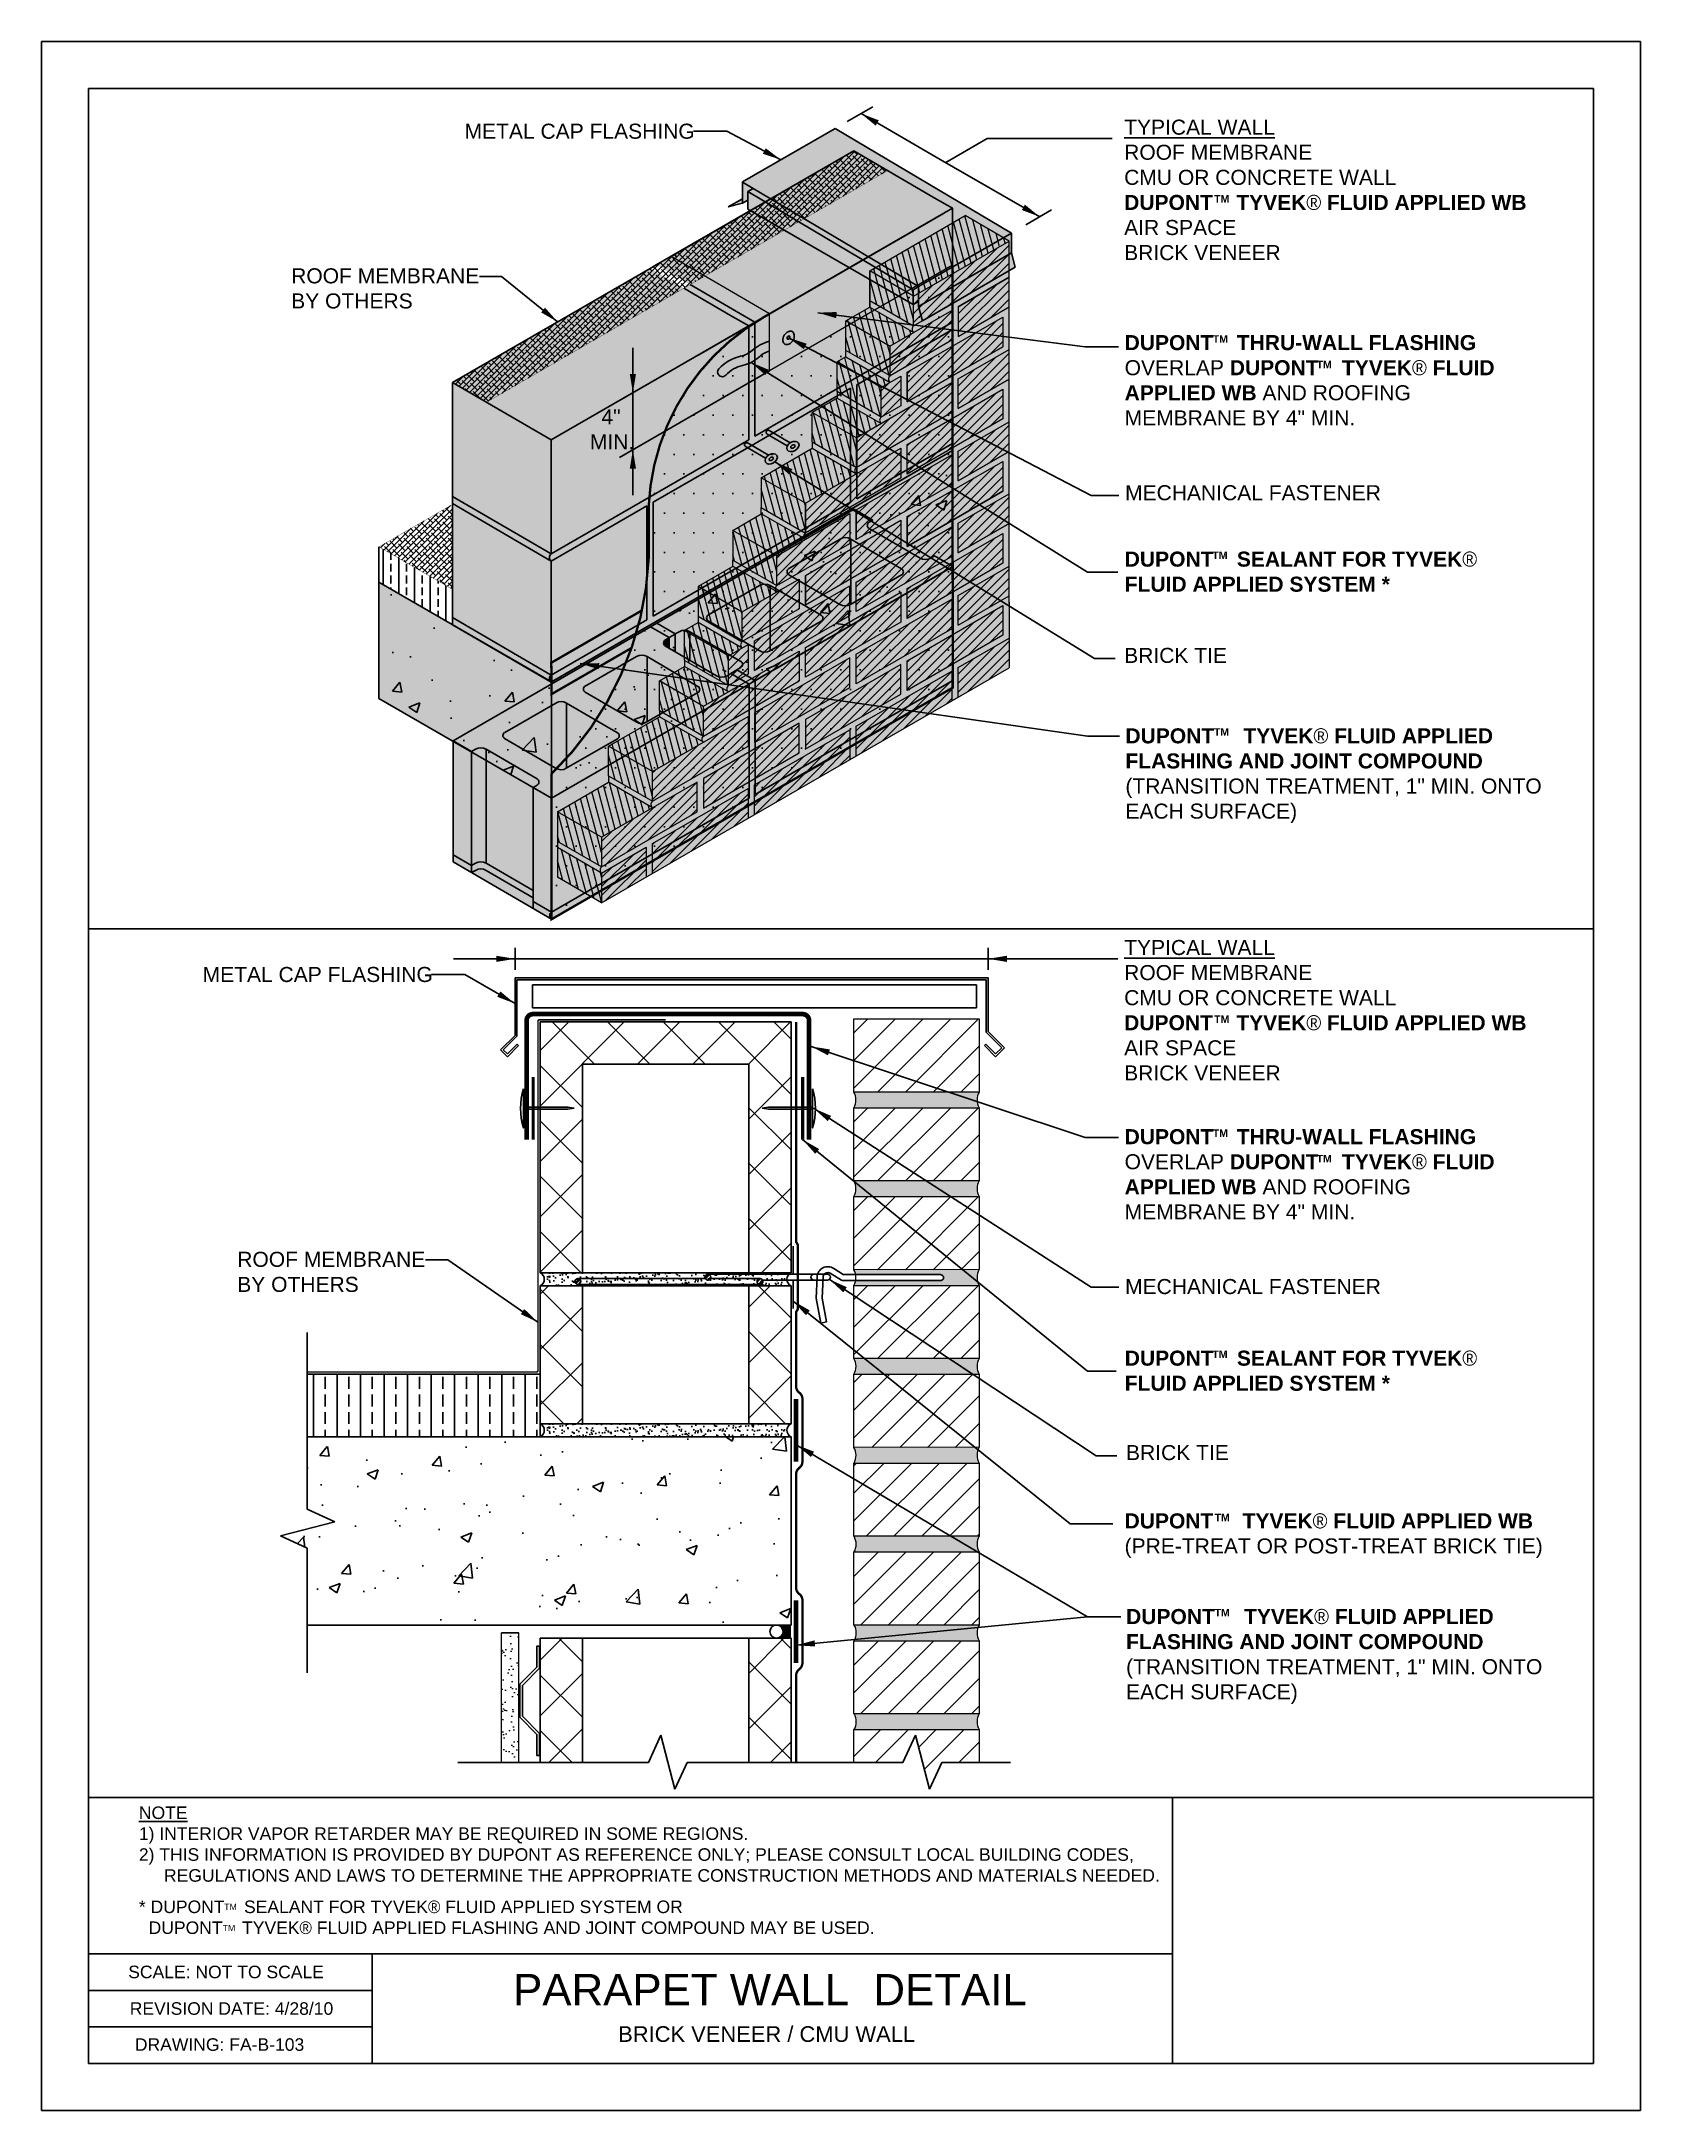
# Model space of a CAD drawing. Extents: x 461.6 to 512.6, y 59.2 to 125.2.
import ezdxf

# ---------------------------------------------------------------- set-up
doc = ezdxf.new("R2010")
doc.units = 0
doc.header["$LTSCALE"] = 1.5
doc.header["$MEASUREMENT"] = 0
doc.linetypes.add('DASHED2', pattern=[0.375, 0.25, -0.125])
for name, color, linetype in [('8x11-ttb$0$B', 5, 'CONTINUOUS'), ('CMU', 250, 'CONTINUOUS'), ('DuPont Thru-Wall Flashing', 252, 'CONTINUOUS'), ('FASTENING', 7, 'CONTINUOUS'), ('SEALANT', 250, 'CONTINUOUS'), ('STRUCTURE', 250, 'CONTINUOUS'), ('TEXT', 7, 'CONTINUOUS'), ('Tyvek FA Flashing and Joint Treatment', 150, 'DASHED2'), ('Tyvek FA WB', 10, 'DASHED2')]:
    doc.layers.add(name, color=color, linetype=linetype)
doc.layers.add('brick', color=250, linetype='CONTINUOUS', lineweight=5)
doc.layers.add('Gyp Board', color=250, linetype='CONTINUOUS', lineweight=20)
doc.layers.add('grout', color=7, linetype='CONTINUOUS', true_color=0xdedede)
doc.layers.add('VIEWPORT', color=7, linetype='CONTINUOUS', plot=False)
doc.styles.add('DETAILS', font='sanss___.ttf', dxfattribs={"height": 1})
doc.dimstyles.new('TYVEKDETAILS', dxfattribs={"dimscale": 6, "dimtxt": 1.5, "dimasz": 0.1, "dimexe": 0.75, "dimexo": 0.75, "dimgap": 0.75, "dimtad": 0, "dimtih": 1, "dimtoh": 1, "dimdec": 4, "dimzin": 0, "dimdsep": 46, "dimlunit": 4, "dimtxsty": 'DETAILS', "dimcen": 0.0625, "dimadec": 0, "dimazin": 0, "dimtfac": 1, "dimtdec": 4, "dimtofl": 0, "dimtmove": 0, "dimatfit": 3, "dimfxl": 1, "dimfrac": 2, "dimtolj": 1, "dimtzin": 0, "dimarcsym": 0})
pattern_1 = [(45, (518.60915, 66.6435), (-0.441942, 0.441942), [])]
pattern_2 = [(45, (-19.46986, -0.50923), (-0.088388348, 0.088388348), []), (135, (-19.46986, -0.50923), (-0.265165043, 0.088388348), [0.3125, -0.1875])]
pattern_3 = [(105, (-550.78039, -110.43927), (-0.19614331, -0.05255644), [])]
pattern_4 = [(45, (-19.4699, 0.814), (-0.8838835, 0.8838835), []), (135, (-19.4699, 0.814), (-0.8838835, -0.8838835), [])]

msp = doc.modelspace()

# ---------------------------------------------------------------- texts
at = {"layer": 'TEXT', "style": 'DETAILS'}
for s, insert, char_height, width, attachment_point in [('METAL CAP FLASHING', (475.097, 122.539), 0.48, 12.84758, 1), ('ROOF MEMBRANE\\PBY OTHERS ', (469.568, 117.926), 0.48, 12.84758, 1), ('{\\fSansSerif|b1|i0|c2|p2;DUPONT    THRU-WALL FLASHING} OVERLAP {\\fSansSerif|b1|i0|c2|p2;DUPONT    TYVEK\\fSymbol|b0|i0|c2|p18;â} {\\fSansSerif|b1|i0|c2|p2;FLUID APPLIED WB} AND ROOFING MEMBRANE BY 4" MIN.', (496.147, 115.796), 0.48, 12.73618, 1), ('\\pi0.69223;4" \\P\\pi0.32449;MIN.', (478.77, 112.79), 0.48, 1.93228, 4), ('MECHANICAL FASTENER ', (496.162, 110.765), 0.48, 12.20717, 4), ('{\\fSansSerif|b1|i0|c2|p2;DUPONT    SEALANT FOR TYVEK\\fSymbol|b0|i0|c2|p18;â \\fSansSerif|b1|i0|c2|p2;FLUID APPLIED SYSTEM *}', (496.15, 108.247), 0.48, 11.67799, 4), ('{\\fArial|b0|i0|c0|p34;BRICK\\A1;\\fSansSerif|b0|i0|c2|p2; TIE}', (496.133, 105.576), 0.48, 11.67799, 4), ('{\\fSansSerif|b1|i0|c2|p2;DUPONT     TYVEK\\fSymbol|b0|i0|c2|p18;â\\fSansSerif|b1|i0|c2|p2; FLUID APPLIED FLASHING AND JOINT COMPOUND} \\P(TRANSITION TREATMENT, 1" MIN. ONTO EACH SURFACE)', (496.172, 101.741), 0.48, 14.52318, 4), ('METAL CAP FLASHING', (466.744, 95.642), 0.48, 12.84758, 1), ('{\\fSansSerif|b1|i0|c2|p2;DUPONT    THRU-WALL FLASHING} OVERLAP {\\fSansSerif|b1|i0|c2|p2;DUPONT    TYVEK\\fSymbol|b0|i0|c2|p18;â} {\\fSansSerif|b1|i0|c2|p2;FLUID APPLIED WB} AND ROOFING MEMBRANE BY 4" MIN.', (496.147, 90.469), 0.48, 12.73618, 1), ('ROOF MEMBRANE\\PBY OTHERS ', (467.848, 86.557), 0.48, 12.84758, 1), ('MECHANICAL FASTENER ', (496.162, 85.445), 0.48, 12.20717, 4), ('{\\fSansSerif|b1|i0|c2|p2;DUPONT    SEALANT FOR TYVEK\\fSymbol|b0|i0|c2|p18;â \\fSansSerif|b1|i0|c2|p2;FLUID APPLIED SYSTEM *}', (496.151, 82.761), 0.48, 11.67799, 4), ('{\\fArial|b0|i0|c0|p34;BRICK\\A1;\\fSansSerif|b0|i0|c2|p2; TIE}', (496.191, 80.149), 0.48, 11.67799, 4), ('{\\fSansSerif|b1|i0|c2|p2;DUPONT     TYVEK\\fSymbol|b0|i0|c2|p18;â\\fSansSerif|b1|i0|c2|p2; FLUID APPLIED WB\\P}(PRE-TREAT OR POST-TREAT BRICK TIE)', (496.146, 77.502), 0.48, 14.52318, 4), ('{\\fSansSerif|b1|i0|c2|p2;DUPONT     TYVEK\\fSymbol|b0|i0|c2|p18;â\\fSansSerif|b1|i0|c2|p2; FLUID APPLIED FLASHING AND JOINT COMPOUND} \\P(TRANSITION TREATMENT, 1" MIN. ONTO EACH SURFACE)', (496.193, 73.651), 0.48, 14.52318, 4), ('{\\LNOTE\\P}1) INTERIOR VAPOR RETARDER MAY BE REQUIRED IN SOME REGIONS.\\P\\pi-0.8,l0.8;2) THIS INFORMATION IS PROVIDED BY DUPONT AS REFERENCE ONLY; PLEASE CONSULT LOCAL BUILDING CODES, REGULATIONS AND LAWS TO DETERMINE THE APPROPRIATE CONSTRUCTION METHODS AND MATERIALS NEEDED.{\\H0.5x;\\P\\P\\pi0,l0;}* DUPONT    SEALANT FOR TYVEK{\\fSymbol|b0|i0|c2|p18;â} FLUID APPLIED SYSTEM OR \\P\\pi-0.4,l0.4;  DUPONT    TYVEK{\\fSymbol|b0|i0|c2|p18;â} FLUID APPLIED FLASHING AND JOINT COMPOUND MAY BE USED.', (464.711, 68.865, 0), 0.4, 32.9497, 1), ('TM', (467.432, 65.767, 0), 0.2, 16.62, 1), ('TM', (467.383, 65.089, 0), 0.2, 16.62, 1), ('\\pi-0.066668,l0.066668,t0.2;SCALE: NOT TO SCALE', (464.371, 63.787), 0.4, 32.52903, 1), ('\\pi4.4819;PARAPET WALL  DETAIL \\P\\pi7.8317;{\\H0.5x;BRICK VENEER / CMU WALL}', (472.164, 63.523), 1, 24.89242, 1), ('\\pi-0.066668,l0.066668,t0.2;DRAWING: FA-B-103', (464.583, 61.471), 0.4, 32.52903, 1)]:
    msp.add_mtext(s, dxfattribs=dict(at, insert=insert, char_height=char_height, width=width, attachment_point=attachment_point))
at = {"layer": 'TEXT', "attachment_point": 4, "style": 'DETAILS'}
for s, insert, char_height in [('{\\fArial|b0|i0|c0|p34;\\LTYPICAL WALL\\P}ROOF MEMBRANE\\PCMU OR CONCRETE WALL\\P{\\fArial|b1|i0|c0|p34;DUPONT    TYVEK\\fSymbol|b0|i0|c2|p18;â \\fArial|b1|i0|c0|p34;FLUID APPLIED WB}\\P{\\fArial|b0|i0|c0|p34;AIR SPACE\\PBRICK VENEER}', (496.132, 120.424), 0.48), ('{\\fSansSerif|b1|i0|c2|p2;TM}', (499.002, 120.14), 0.24), ('{\\fSansSerif|b1|i0|c2|p2;TM}', (498.957, 115.67), 0.24), ('{\\fSansSerif|b1|i0|c2|p2;TM}', (502.269, 114.855), 0.24), ('{\\fSansSerif|b1|i0|c2|p2;TM}', (498.945, 108.771), 0.24), ('{\\fSansSerif|b1|i0|c2|p2;TM}', (498.995, 103.136), 0.24), ('{\\fArial|b0|i0|c0|p34;\\LTYPICAL WALL\\P}ROOF MEMBRANE\\PCMU OR CONCRETE WALL\\P{\\fArial|b1|i0|c0|p34;DUPONT    TYVEK\\fSymbol|b0|i0|c2|p18;â \\fArial|b1|i0|c0|p34;FLUID APPLIED WB}\\P{\\fArial|b0|i0|c0|p34;AIR SPACE\\PBRICK VENEER}', (496.132, 94.259), 0.48), ('{\\fSansSerif|b1|i0|c2|p2;TM}', (499.002, 93.974), 0.24), ('{\\fSansSerif|b1|i0|c2|p2;TM}', (498.957, 90.343), 0.24), ('{\\fSansSerif|b1|i0|c2|p2;TM}', (502.269, 89.529), 0.24), ('{\\fSansSerif|b1|i0|c2|p2;TM}', (498.945, 83.285), 0.24), ('{\\fSansSerif|b1|i0|c2|p2;TM}', (499.015, 78.084), 0.24), ('{\\fSansSerif|b1|i0|c2|p2;TM}', (499.016, 75.046), 0.24)]:
    msp.add_mtext(s, dxfattribs=dict(at, insert=insert, char_height=char_height))

# ---------------------------------------------------------------- blocks, each defined once
blk = doc.blocks.new('CMU 1')
at = {"layer": 'CMU', "true_color": 0x999999}
h = blk.add_hatch(color=253, dxfattribs=at)
h.paths.add_polyline_path([(-2.087, -2.079), (-0.589, -2.951), (-0.589, 0.343), (-0.464, 0.415, 0.57666), (-0.463, 0.612), (-2.087, 1.558)])
h.paths.add_polyline_path([(-0.589, -3.293), (0, -3.636), (0, 0), (-0.589, 0.343)])
h.paths.add_polyline_path([(-3.142, -1.806), (-2.553, -2.15), (-2.553, 1.487), (-3.142, 1.83)])
h.paths.add_polyline_path([(0.473, 3.032), (0.473, 0.954), (2.098, 1.889, 0.57666), (2.098, 2.085)], flags=0)
h.paths.add_polyline_path([(6.298, 3.636), (5.721, 3.972), (5.596, 3.901, -0.268504), (5.255, 3.902), (3.628, 4.849, -0.576476), (3.628, 5.046), (3.754, 5.118), (3.156, 5.466), (-3.142, 1.83), (-2.553, 1.487), (-2.428, 1.558, -0.268652), (-2.087, 1.558), (-0.463, 0.612, -0.57666), (-0.464, 0.415), (-0.589, 0.343), (0, 0)])
h.paths.add_polyline_path([(3.046, 2.434, -0.276491), (2.695, 2.43), (1.07, 3.376, -0.576476), (1.07, 3.573), (2.704, 4.514, -0.268652), (3.046, 4.513)], flags=16)
h.paths.add_polyline_path([(2.098, 1.889), (0.469, 0.952, -0.268504), (0.127, 0.953), (-1.497, 1.899, -0.576476), (-1.496, 2.095), (0.131, 3.033, -0.268652), (0.473, 3.032), (2.098, 2.085, -0.57666)], flags=16)
h.paths.add_polyline_path([(6.968, 6.782), (6.968, 4.704), (8.593, 5.639, 0.57666), (8.593, 5.835)], flags=0)
h.paths.add_polyline_path([(10.123, 8.599, -0.576476), (10.123, 8.796), (10.249, 8.868), (9.651, 9.216), (3.353, 5.58), (3.942, 5.237), (4.067, 5.308, -0.268652), (4.408, 5.308), (6.032, 4.362, -0.57666), (6.031, 4.165), (5.906, 4.093), (6.495, 3.75), (12.794, 7.386), (12.216, 7.722), (12.092, 7.651, -0.268504), (11.75, 7.652)])
h.paths.add_polyline_path([(9.541, 6.184, -0.276491), (9.191, 6.18), (7.565, 7.126, -0.576476), (7.565, 7.323), (9.199, 8.264, -0.268652), (9.541, 8.263)], flags=16)
h.paths.add_polyline_path([(8.593, 5.835, -0.57666), (8.593, 5.639), (6.964, 4.702, -0.268504), (6.622, 4.703), (4.998, 5.649, -0.576476), (4.999, 5.845), (6.627, 6.783, -0.268652), (6.968, 6.782)], flags=16)
at = {"layer": 'CMU', "true_color": 0xf7f7f7}
h = blk.add_hatch(color=7, dxfattribs=at)
h.paths.add_polyline_path([(6.298, 3.636), (5.721, 3.972), (5.596, 3.901, -0.268504), (5.255, 3.902), (3.628, 4.849, -0.576476), (3.628, 5.046), (3.754, 5.118), (3.156, 5.466), (-3.142, 1.83), (-2.553, 1.487), (-2.428, 1.558, -0.268652), (-2.087, 1.558), (-0.463, 0.612, -0.57666), (-0.464, 0.415), (-0.589, 0.343), (0, 0)])
h.paths.add_polyline_path([(0.469, 0.952, -0.268504), (0.127, 0.953), (-1.497, 1.899, -0.576476), (-1.496, 2.095), (0.131, 3.033, -0.268652), (0.473, 3.032), (2.098, 2.085, -0.57666), (2.098, 1.889)], flags=16)
h.paths.add_polyline_path([(1.07, 3.376, -0.576476), (1.07, 3.573), (2.704, 4.514, -0.269428), (3.046, 4.513), (4.667, 3.562, -0.575697), (4.666, 3.366), (3.037, 2.429, -0.268504), (2.695, 2.43)], flags=16)
h.paths.add_polyline_path([(12.794, 7.386), (12.216, 7.722), (12.092, 7.651, -0.268504), (11.75, 7.652), (10.123, 8.599, -0.576476), (10.123, 8.796), (10.249, 8.868), (9.651, 9.216), (3.353, 5.58), (3.942, 5.237), (4.067, 5.308, -0.268652), (4.408, 5.308), (6.032, 4.362, -0.57666), (6.031, 4.165), (5.906, 4.093), (6.495, 3.75)])
h.paths.add_polyline_path([(6.622, 4.703), (4.998, 5.649, -0.576476), (4.999, 5.845), (6.627, 6.783, -0.268652), (6.968, 6.782), (8.593, 5.835, -0.57666), (8.593, 5.639), (6.964, 4.702, -0.268504)], flags=16)
h.paths.add_polyline_path([(7.565, 7.126, -0.576476), (7.565, 7.323), (9.199, 8.264, -0.269428), (9.542, 8.263), (11.162, 7.312, -0.575697), (11.162, 7.116), (9.532, 6.179, -0.268504), (9.191, 6.18)], flags=16)
at = {"layer": 'CMU'}
h = blk.add_hatch(color=254, dxfattribs=at)
h.paths.add_polyline_path([(9.541, 8.263, 0.268652), (9.199, 8.264), (7.565, 7.323, 0.576476), (7.565, 7.126), (9.191, 6.18, 0.276491), (9.541, 6.184)])
h.paths.add_polyline_path([(6.968, 6.782, 0.268652), (6.627, 6.783), (4.999, 5.845, 0.576476), (4.998, 5.649), (6.622, 4.703, 0.272464), (6.968, 4.704)])
h.paths.add_polyline_path([(2.695, 2.43, 0.276491), (3.046, 2.434), (3.046, 4.513, 0.268652), (2.704, 4.514), (1.07, 3.573, 0.576476), (1.07, 3.376)])
h.paths.add_polyline_path([(0.473, 3.032, 0.268652), (0.131, 3.033), (-1.496, 2.095, 0.576476), (-1.497, 1.899), (0.127, 0.953, 0.272464), (0.473, 0.954)])
h.paths.add_polyline_path([(-2.087, 1.558, 0.268652), (-2.428, 1.558), (-2.553, 1.487), (-2.553, -2.15), (-2.428, -2.078, -0.268652), (-2.087, -2.079)])
at = {"layer": 'CMU', "true_color": 0xdedede}
h = blk.add_hatch(color=254, dxfattribs=at)
h.paths.add_polyline_path([(6.495, 3.75), (6.495, 0.114), (12.794, 3.75), (12.794, 7.386)])
h.paths.add_polyline_path([(0, 0), (0, -3.636), (6.298, 0), (6.298, 3.636)])
at = {"layer": 'CMU'}
h = blk.add_hatch(color=254, dxfattribs=at)
h.paths.add_polyline_path([(4.408, 5.308, 0.268652), (4.067, 5.308), (3.942, 5.237), (3.942, 4.666), (4.408, 4.395)])
h.paths.add_polyline_path([(-2.087, -2.306, 0.268652), (-2.428, -2.305), (-2.553, -2.377), (-0.589, -3.52), (-0.589, -3.293), (-0.589, -3.178)])
at = {"layer": 'CMU', "true_color": 0x8f8f8f}
h = blk.add_hatch(color=252, dxfattribs=at)
h.paths.add_polyline_path([(5.906, 4.093), (5.906, 3.865), (6.298, 3.636), (6.495, 3.75)])
h.paths.add_polyline_path([(5.906, 4.093), (5.721, 3.972), (5.906, 3.865)])
h.paths.add_polyline_path([(3.942, 5.237), (3.353, 5.58), (3.353, 5.352), (3.754, 5.118), (3.942, 5.227)])
h.paths.add_polyline_path([(3.353, 5.58), (3.156, 5.466), (3.353, 5.352)])
at = {"layer": 'CMU', "true_color": 0x999999}
for points in [[(5.255, 3.902, 0.268504), (5.596, 3.901), (5.721, 3.972), (5.906, 4.093), (6.031, 4.165, 0.57666), (6.032, 4.362), (4.408, 5.308), (4.408, 4.395)], [(3.754, 5.118), (3.628, 5.046, 0.576476), (3.628, 4.849), (3.754, 4.776)]]:
    blk.add_hatch(color=253, dxfattribs=at).paths.add_polyline_path(points)
at = {"layer": 'CMU', "true_color": 0x8f8f8f}
h = blk.add_hatch(color=252, dxfattribs=at)
h.paths.add_polyline_path([(-2.087, -2.079, 0.268652), (-2.428, -2.078), (-2.553, -2.15), (-2.553, -2.377), (-2.428, -2.305, -0.268652), (-2.087, -2.306), (-0.589, -3.178), (-0.589, -2.951)])
h.paths.add_polyline_path([(0, -3.864, -0.507813), (0, -3.636), (-0.589, -3.293), (-0.589, -3.52)])
h.paths.add_polyline_path([(3.051, -2.102), (6.298, -0.227), (9.546, 1.648), (12.794, 3.523), (12.794, 3.75), (6.495, 0.114), (6.495, 3.75), (6.298, 3.636), (6.298, 0), (0, -3.636, 0.507813), (0, -3.864)])
h.paths.add_polyline_path([(-3.142, -1.806), (-3.142, -2.034), (-2.553, -2.377), (-2.553, -2.15)])
h.paths.add_polyline_path([(3.942, 5.227), (3.754, 5.118), (3.754, 4.776), (3.942, 4.666)])
at = {"layer": 'CMU'}
for p, q in [((3.353, 5.58), (9.651, 9.216)), ((10.249, 8.868), (9.651, 9.216)), ((9.199, 8.264), (7.565, 7.323)), ((11.162, 7.312), (9.542, 8.263)), ((6.495, 3.75), (12.794, 7.386)), ((12.794, 7.386), (12.216, 7.722)), ((6.627, 6.783), (4.999, 5.845)), ((8.593, 5.835), (6.968, 6.782)), ((7.565, 7.126), (9.191, 6.18)), ((9.532, 6.179), (11.162, 7.116)), ((-3.142, 1.83), (3.156, 5.466)), ((3.754, 5.118), (3.156, 5.466)), ((3.942, 5.237), (3.353, 5.58)), ((4.998, 5.649), (6.622, 4.703)), ((6.964, 4.702), (8.593, 5.639)), ((2.704, 4.514), (1.07, 3.573)), ((4.667, 3.562), (3.046, 4.513)), ((6.298, 3.636), (5.721, 3.972)), ((6.495, 3.75), (5.906, 4.093)), ((0, 0), (6.298, 3.636)), ((1.07, 3.376), (2.695, 2.43)), ((3.037, 2.429), (4.666, 3.366)), ((6.298, 3.636), (6.495, 3.75)), ((6.298, 0), (6.298, 3.636)), ((6.495, 0.114), (12.794, 3.75)), ((6.495, 3.75), (6.495, 0.114)), ((6.495, 0.114), (12.794, 3.75)), ((12.794, 3.523), (9.546, 1.648)), ((0.131, 3.033), (-1.496, 2.095)), ((2.098, 2.085), (0.473, 3.032)), ((-2.553, 1.487), (-3.142, 1.83)), ((-1.497, 1.899), (0.127, 0.953)), ((0.469, 0.952), (2.098, 1.889)), ((9.546, 1.648), (6.298, -0.227)), ((0, 0), (-0.589, 0.343)), ((0, -3.636), (6.298, 0)), ((-2.553, -2.15), (-3.142, -1.806)), ((0, -3.636), (-0.589, -3.293))]:
    blk.add_line(p, q, dxfattribs=at)
for points in [[(12.216, 7.722), (12.092, 7.651, -0.268504), (11.75, 7.652), (10.123, 8.599, -0.576476), (10.123, 8.796), (10.249, 8.868)], [(3.942, 5.237), (4.067, 5.308, -0.268652), (4.408, 5.308), (6.032, 4.362, -0.57666), (6.031, 4.165), (5.906, 4.093)], [(5.721, 3.972), (5.596, 3.901, -0.268504), (5.255, 3.902), (3.628, 4.849, -0.576476), (3.628, 5.046), (3.754, 5.118)], [(-2.553, 1.487), (-2.428, 1.558, -0.268652), (-2.087, 1.558), (-0.463, 0.612, -0.57666), (-0.464, 0.415), (-0.589, 0.343)], [(-2.553, -2.15), (-2.428, -2.078, -0.268652), (-2.087, -2.079), (-0.589, -2.951)], [(-2.553, -2.377), (-2.428, -2.305, -0.268652), (-2.087, -2.306), (-0.589, -3.178)]]:
    blk.add_lwpolyline(points, format="xyb", dxfattribs=at)
for points in [[(9.541, 8.263), (9.541, 6.184)], [(6.495, 3.75), (12.794, 7.386)], [(12.794, 7.386), (12.794, 3.523)], [(6.968, 6.782), (6.968, 4.704)], [(3.156, 5.466), (3.353, 5.58)], [(4.408, 5.308), (4.408, 4.395)], [(3.754, 5.118), (3.942, 5.227)], [(3.754, 5.118), (3.754, 4.776)], [(3.942, 5.237), (3.942, 4.666)], [(3.046, 4.513), (3.046, 2.434)], [(5.721, 3.972), (5.906, 4.093)], [(6.298, 3.636), (6.298, 0)], [(6.495, 3.75), (6.495, 0.114)], [(0.473, 3.032), (0.473, 0.954)], [(-3.142, -2.034), (-3.142, 1.83)], [(-2.553, 1.487), (-2.553, -2.15)], [(-2.087, 1.558), (-2.087, -2.079)], [(-0.589, 0.343), (-0.589, -3.293)], [(0, 0), (0, -3.636)], [(6.298, -0.227), (3.051, -2.102)], [(-3.142, -2.034), (0, -3.864)], [(-2.553, -2.15), (-2.553, -2.377)], [(3.051, -2.102), (0, -3.864)], [(-0.589, -3.293), (-0.589, -3.52)]]:
    blk.add_lwpolyline(points, dxfattribs=at)
for centre, radius, start, end in [((9.369, 7.968), 0.341, 59.61865, 119.93468), ((7.622, 7.225), 0.114, 119.93468, 239.78437), ((11.105, 7.214), 0.114, 299.90308, 59.61865), ((6.797, 6.487), 0.341, 59.78437, 119.93468), ((9.362, 6.474), 0.341, 239.78437, 299.90308), ((5.056, 5.747), 0.114, 119.93468, 239.78437), ((8.536, 5.737), 0.114, 299.90308, 59.78437), ((6.794, 4.997), 0.341, 239.78437, 299.90308), ((2.874, 4.218), 0.341, 59.61865, 119.93468), ((1.127, 3.475), 0.114, 119.93468, 239.78437), ((4.61, 3.464), 0.114, 299.90308, 59.61865), ((0.302, 2.737), 0.341, 59.78437, 119.93468), ((-1.44, 1.997), 0.114, 119.93468, 239.78437), ((2.041, 1.987), 0.114, 299.90308, 59.78437), ((2.867, 2.724), 0.341, 239.78437, 299.90308), ((0.299, 1.247), 0.341, 239.78437, 299.90308), ((0.083, -3.75), 0.141, 126.1559, 233.8441)]:
    blk.add_arc(centre, radius, start, end, dxfattribs=at)
blk = doc.blocks.new('brick 2')
at = {"layer": 'brick'}
h = blk.add_hatch(color=15, dxfattribs=at)
h.paths.add_polyline_path([(0, 0), (-1.407, 0.812), (-4.444, -0.952), (-3.046, -1.759)])
h.paths.add_polyline_path([(-4.444, -2.104), (-5.207, -2.544), (-3.803, -3.355), (-3.038, -2.914)])
h.paths.add_polyline_path([(-5.486, -5.007), (-6.278, -5.464), (-4.876, -6.273), (-4.081, -5.814)])
h.paths.add_polyline_path([(-5.206, -3.692), (-5.486, -3.856), (-4.079, -4.669), (-3.798, -4.505)])
h.paths.add_polyline_path([(-4.871, -7.421), (-6.278, -6.609), (-7.905, -7.548), (-6.498, -8.36)])
h = blk.add_hatch(dxfattribs=at)
h.set_pattern_fill('ANSI31', color=256, scale=1.6245, angle=60, style=0)
h.set_pattern_definition(pattern_3)
h.paths.add_polyline_path([(0, 0), (-1.407, 0.812), (-4.444, -0.952), (-3.046, -1.759)])
h.paths.add_polyline_path([(-4.444, -2.104), (-5.207, -2.544), (-3.803, -3.355), (-3.038, -2.914)])
h.paths.add_polyline_path([(-5.486, -5.007), (-6.278, -5.464), (-4.876, -6.273), (-4.081, -5.814)])
h.paths.add_polyline_path([(-4.079, -4.669), (-3.798, -4.505), (-5.206, -3.692), (-5.486, -3.856)])
h.paths.add_polyline_path([(-4.871, -7.421), (-6.278, -6.609), (-7.905, -7.548), (-6.498, -8.36)])
h = blk.add_hatch(color=15, dxfattribs=at)
h.paths.add_polyline_path([(-11.575, -19.336), (-12.996, -20.156), (-12.996, -21.104), (-11.575, -20.284)])
h.paths.add_polyline_path([(-8.326, -18.411), (-8.326, -17.46), (-11.371, -19.218), (-11.371, -20.167)])
h.paths.add_polyline_path([(-5.077, -16.537), (-5.077, -15.587), (-8.123, -17.346), (-8.123, -18.294)])
h.paths.add_polyline_path([(-1.828, -14.664), (-1.828, -13.714), (-4.874, -15.473), (-4.874, -16.42)])
h.paths.add_polyline_path([(0, -12.662), (-1.625, -13.6), (-1.625, -14.546), (0, -13.61)])
h.paths.add_polyline_path([(-0.203, -12.573), (-0.203, -11.626), (-3.249, -13.384), (-3.249, -14.332)])
h.paths.add_polyline_path([(-3.452, -14.449), (-3.452, -13.501), (-6.498, -15.26), (-6.498, -16.208)])
h.paths.add_polyline_path([(-6.701, -16.325), (-6.701, -15.377), (-9.747, -17.136), (-9.747, -18.083)])
h.paths.add_polyline_path([(-9.95, -18.201), (-9.95, -17.253), (-12.996, -19.012), (-12.996, -19.959)])
h.paths.add_polyline_path([(-8.326, -16.109), (-8.326, -15.161), (-11.371, -16.92), (-11.371, -17.868)])
h.paths.add_polyline_path([(-5.077, -14.236), (-5.077, -13.289), (-8.123, -15.047), (-8.123, -15.995)])
h.paths.add_polyline_path([(-1.828, -12.363), (-1.828, -11.416), (-4.874, -13.174), (-4.874, -14.122)])
h.paths.add_polyline_path([(0, -11.311), (0, -10.364), (-1.625, -11.302), (-1.625, -12.249)])
h.paths.add_polyline_path([(-0.203, -9.327), (-3.249, -11.086), (-3.249, -12.033), (-0.203, -10.275)])
h.paths.add_polyline_path([(0, -9.007), (0, -8.064), (-1.625, -9.002), (-1.625, -9.945)])
h.paths.add_polyline_path([(-0.203, -7.978), (-0.203, -7.03), (-3.249, -8.789), (-3.249, -9.737)])
h.paths.add_polyline_path([(0, -6.71), (0, -5.762), (-1.625, -6.7), (-1.625, -7.648)])
h.paths.add_polyline_path([(-0.203, -5.674), (-0.203, -4.726), (-3.249, -6.485), (-3.249, -7.432)])
h.paths.add_polyline_path([(0, -3.458), (-1.625, -4.396), (-1.625, -5.344), (0, -4.406)])
h.paths.add_polyline_path([(-0.203, -2.425), (-3.249, -4.183), (-3.249, -5.131), (-0.203, -3.372)])
h.paths.add_polyline_path([(0, -2.101), (0, -1.154), (-1.625, -2.092), (-1.625, -3.039)])
h.paths.add_polyline_path([(0, -0.948), (0, 0), (-3.046, -1.759), (-3.046, -2.706)])
h.paths.add_polyline_path([(-1.828, -3.162), (-1.828, -2.215), (-3.8, -3.354), (-3.8, -4.301)])
h.paths.add_polyline_path([(-3.452, -4.303), (-4.079, -4.669), (-4.079, -5.613), (-3.452, -5.251)])
h.paths.add_polyline_path([(-1.828, -5.461), (-1.828, -4.513), (-4.871, -6.27), (-4.871, -7.218)])
h.paths.add_polyline_path([(-3.452, -7.549), (-3.452, -6.602), (-6.498, -8.36), (-6.498, -9.308)])
h.paths.add_polyline_path([(-1.828, -7.762), (-1.828, -6.815), (-4.874, -8.573), (-4.874, -9.521)])
h.paths.add_polyline_path([(-5.077, -9.641), (-5.077, -8.69), (-6.498, -9.511), (-7.405, -10.041), (-7.405, -10.985)])
h.paths.add_polyline_path([(-6.701, -11.73), (-6.701, -10.782), (-8.513, -11.828), (-8.513, -12.776)])
h.paths.add_polyline_path([(-8.326, -12.871), (-8.953, -13.233), (-8.953, -14.177), (-8.326, -13.815)])
h.paths.add_polyline_path([(-6.701, -14.026), (-6.701, -13.079), (-9.747, -14.837), (-9.747, -15.785)])
h.paths.add_polyline_path([(-3.452, -12.151), (-3.452, -11.203), (-6.498, -12.962), (-6.498, -13.909)])
h.paths.add_polyline_path([(-5.077, -11.938), (-5.077, -10.995), (-8.123, -12.753), (-8.123, -13.696)])
h.paths.add_polyline_path([(-3.452, -9.851), (-3.452, -8.903), (-6.498, -10.662), (-6.498, -11.609)])
h.paths.add_polyline_path([(-1.828, -10.059), (-1.828, -9.119), (-4.874, -10.878), (-4.874, -11.818)])
h = blk.add_hatch(dxfattribs=at)
h.set_pattern_fill('ANSI31', color=256, scale=1.6245, style=0)
h.set_pattern_definition([(45, (-550.78039, -110.43927), (-0.14358687, 0.14358687), [])])
h.paths.add_polyline_path([(-11.575, -19.336), (-12.996, -20.156), (-12.996, -21.104), (-11.575, -20.284)])
h.paths.add_polyline_path([(-8.326, -18.411), (-8.326, -17.46), (-11.371, -19.218), (-11.371, -20.167)])
h.paths.add_polyline_path([(-5.077, -16.537), (-5.077, -15.587), (-8.123, -17.346), (-8.123, -18.294)])
h.paths.add_polyline_path([(-1.828, -14.664), (-1.828, -13.714), (-4.874, -15.473), (-4.874, -16.42)])
h.paths.add_polyline_path([(0, -12.662), (-1.625, -13.6), (-1.625, -14.546), (0, -13.61)])
h.paths.add_polyline_path([(-0.203, -12.573), (-0.203, -11.626), (-3.249, -13.384), (-3.249, -14.332)])
h.paths.add_polyline_path([(-3.452, -14.449), (-3.452, -13.501), (-6.498, -15.26), (-6.498, -16.208)])
h.paths.add_polyline_path([(-6.701, -16.325), (-6.701, -15.377), (-9.747, -17.136), (-9.747, -18.083)])
h.paths.add_polyline_path([(-9.95, -18.201), (-9.95, -17.253), (-12.996, -19.012), (-12.996, -19.959)])
h.paths.add_polyline_path([(-8.326, -16.109), (-8.326, -15.161), (-11.371, -16.92), (-11.371, -17.868)])
h.paths.add_polyline_path([(-5.077, -14.236), (-5.077, -13.289), (-8.123, -15.047), (-8.123, -15.995)])
h.paths.add_polyline_path([(-1.828, -12.363), (-1.828, -11.416), (-4.874, -13.174), (-4.874, -14.122)])
h.paths.add_polyline_path([(0, -11.311), (0, -10.364), (-1.625, -11.302), (-1.625, -12.249)])
h.paths.add_polyline_path([(-0.203, -9.327), (-3.249, -11.086), (-3.249, -12.033), (-0.203, -10.275)])
h.paths.add_polyline_path([(0, -9.007), (0, -8.064), (-1.625, -9.002), (-1.625, -9.945)])
h.paths.add_polyline_path([(-0.203, -7.978), (-0.203, -7.03), (-3.249, -8.789), (-3.249, -9.737)])
h.paths.add_polyline_path([(0, -6.71), (0, -5.762), (-1.625, -6.7), (-1.625, -7.648)])
h.paths.add_polyline_path([(-0.203, -5.674), (-0.203, -4.726), (-3.249, -6.485), (-3.249, -7.432)])
h.paths.add_polyline_path([(0, -3.458), (-1.625, -4.396), (-1.625, -5.344), (0, -4.406)])
h.paths.add_polyline_path([(-0.203, -2.425), (-3.249, -4.183), (-3.249, -5.131), (-0.203, -3.372)])
h.paths.add_polyline_path([(0, -2.101), (0, -1.154), (-1.625, -2.092), (-1.625, -3.039)])
h.paths.add_polyline_path([(0, -0.948), (0, 0), (-3.046, -1.759), (-3.046, -2.706)])
h.paths.add_polyline_path([(-1.828, -3.162), (-1.828, -2.215), (-3.8, -3.354), (-3.8, -4.301)])
h.paths.add_polyline_path([(-3.452, -4.303), (-4.079, -4.669), (-4.079, -5.613), (-3.452, -5.251)])
h.paths.add_polyline_path([(-1.828, -5.461), (-1.828, -4.513), (-4.871, -6.27), (-4.871, -7.218)])
h.paths.add_polyline_path([(-3.452, -7.549), (-3.452, -6.602), (-6.498, -8.36), (-6.498, -9.308)])
h.paths.add_polyline_path([(-1.828, -7.762), (-1.828, -6.815), (-4.874, -8.573), (-4.874, -9.521)])
h.paths.add_polyline_path([(-5.077, -9.641), (-5.077, -8.69), (-6.498, -9.511), (-7.405, -10.041), (-7.405, -10.985)])
h.paths.add_polyline_path([(-6.701, -11.73), (-6.701, -10.782), (-8.513, -11.828), (-8.513, -12.776)])
h.paths.add_polyline_path([(-8.326, -12.871), (-8.953, -13.233), (-8.953, -14.177), (-8.326, -13.815)])
h.paths.add_polyline_path([(-6.701, -14.026), (-6.701, -13.079), (-9.747, -14.837), (-9.747, -15.785)])
h.paths.add_polyline_path([(-3.452, -12.151), (-3.452, -11.203), (-6.498, -12.962), (-6.498, -13.909)])
h.paths.add_polyline_path([(-5.077, -11.938), (-5.077, -10.995), (-8.123, -12.753), (-8.123, -13.696)])
h.paths.add_polyline_path([(-3.452, -9.851), (-3.452, -8.903), (-6.498, -10.662), (-6.498, -11.609)])
h.paths.add_polyline_path([(-1.828, -10.059), (-1.828, -9.119), (-4.874, -10.878), (-4.874, -11.818)])
h = blk.add_hatch(color=15, dxfattribs=at)
h.paths.add_polyline_path([(-12.996, -20.156), (-14.4, -19.346), (-14.4, -20.293), (-12.996, -21.104)])
h.paths.add_polyline_path([(-12.996, -19.012), (-14.4, -18.201), (-14.4, -19.149), (-12.996, -19.959)])
h.paths.add_polyline_path([(-11.371, -16.923), (-12.776, -16.112), (-12.776, -17.058), (-11.371, -17.871)])
h.paths.add_polyline_path([(-11.151, -14.03), (-11.151, -14.975), (-9.747, -15.788), (-9.747, -14.84)])
h.paths.add_polyline_path([(-9.92, -11.019), (-9.92, -11.964), (-8.516, -12.777), (-8.513, -12.776), (-8.513, -11.831)])
h.paths.add_polyline_path([(-7.405, -10.041), (-8.812, -9.228), (-8.812, -10.174), (-7.407, -10.987), (-7.405, -10.985)])
h.paths.add_polyline_path([(-6.498, -8.36), (-7.905, -7.548), (-7.905, -8.497), (-6.501, -9.31), (-6.498, -9.308)])
h.paths.add_polyline_path([(-6.278, -5.464), (-6.278, -6.406), (-4.874, -7.219), (-4.871, -7.218), (-4.871, -6.276)])
h.paths.add_polyline_path([(-4.079, -4.669), (-5.486, -3.856), (-5.486, -4.802), (-4.079, -5.613)])
h.paths.add_polyline_path([(-3.8, -3.357), (-5.207, -2.544), (-5.207, -3.49), (-3.8, -4.301)])
h.paths.add_polyline_path([(-4.444, -0.952), (-4.444, -1.897), (-3.046, -2.706), (-3.046, -1.759)])
h = blk.add_hatch(dxfattribs=at)
h.set_pattern_fill('ANSI31', color=256, scale=1.6245, angle=60, style=0)
h.set_pattern_definition(pattern_3)
h.paths.add_polyline_path([(-14.4, -19.346), (-14.4, -20.293), (-12.996, -21.104), (-12.996, -20.156)])
h.paths.add_polyline_path([(-12.996, -19.959), (-12.996, -19.012), (-14.4, -18.201), (-14.4, -19.149)])
h.paths.add_polyline_path([(-11.371, -17.871), (-11.371, -16.923), (-12.776, -16.112), (-12.776, -17.058)])
h.paths.add_polyline_path([(-11.151, -14.03), (-11.151, -14.975), (-9.747, -15.788), (-9.747, -14.84)])
h.paths.add_polyline_path([(-9.92, -11.019), (-9.92, -11.964), (-8.516, -12.777), (-8.513, -12.776), (-8.513, -11.831)])
h.paths.add_polyline_path([(-8.812, -9.228), (-8.812, -10.174), (-7.407, -10.987), (-7.405, -10.985), (-7.405, -10.041)])
h.paths.add_polyline_path([(-7.905, -7.548), (-7.905, -8.497), (-6.501, -9.31), (-6.498, -9.308), (-6.498, -8.36)])
h.paths.add_polyline_path([(-6.278, -5.464), (-6.278, -6.406), (-4.874, -7.219), (-4.871, -7.218), (-4.871, -6.276)])
h.paths.add_polyline_path([(-4.079, -5.613), (-4.079, -4.669), (-5.486, -3.856), (-5.486, -4.802)])
h.paths.add_polyline_path([(-5.207, -2.544), (-5.207, -3.49), (-3.8, -4.301), (-3.8, -3.357)])
h.paths.add_polyline_path([(-4.444, -0.952), (-4.444, -1.897), (-3.046, -2.706), (-3.046, -1.759)])
for points in [[(-7.905, -8.699), (-6.498, -9.511), (-7.405, -10.041), (-8.812, -9.228)], [(-8.953, -13.233), (-10.36, -12.42), (-10.36, -13.366), (-8.953, -14.18)]]:
    blk.add_hatch(color=15, dxfattribs=at).paths.add_polyline_path(points)
h = blk.add_hatch(dxfattribs=at)
h.set_pattern_fill('ANSI31', color=256, scale=1.6245, angle=60, style=0)
h.set_pattern_definition(pattern_3)
h.paths.add_polyline_path([(-7.905, -8.699), (-6.498, -9.511), (-7.405, -10.041), (-8.812, -9.228)])
h = blk.add_hatch(color=15, dxfattribs=at)
h.paths.add_polyline_path([(-12.776, -17.263), (-14.4, -18.201), (-12.996, -19.012), (-11.371, -18.074)])
h.paths.add_polyline_path([(-9.752, -15.985), (-11.154, -15.176), (-12.776, -16.112), (-11.374, -16.922)])
h.paths.add_polyline_path([(-10.356, -13.57), (-11.151, -14.03), (-9.75, -14.839), (-8.954, -14.38)])
h.paths.add_polyline_path([(-9.92, -12.167), (-10.36, -12.42), (-8.953, -13.233), (-8.513, -12.979)])
h.paths.add_polyline_path([(-7.405, -11.188), (-8.812, -10.376), (-9.92, -11.019), (-8.516, -11.83)])
h = blk.add_hatch(dxfattribs=at)
h.set_pattern_fill('ANSI31', color=256, scale=1.6245, angle=60, style=0)
h.set_pattern_definition(pattern_3)
h.paths.add_polyline_path([(-12.776, -17.263), (-14.4, -18.201), (-12.996, -19.012), (-11.371, -18.074)])
h.paths.add_polyline_path([(-9.752, -15.985), (-11.154, -15.176), (-12.776, -16.112), (-11.374, -16.922)])
h.paths.add_polyline_path([(-9.75, -14.839), (-8.954, -14.38), (-10.356, -13.57), (-11.151, -14.03)])
h.paths.add_polyline_path([(-9.92, -12.167), (-10.36, -12.42), (-8.953, -13.233), (-8.513, -12.979)])
h.paths.add_polyline_path([(-8.516, -11.83), (-7.405, -11.188), (-8.812, -10.376), (-9.92, -11.019)])
h = blk.add_hatch(dxfattribs=at)
h.set_pattern_fill('ANSI31', color=256, scale=1.6245, angle=60, style=0)
h.set_pattern_definition(pattern_3)
h.paths.add_polyline_path([(-8.953, -13.233), (-10.36, -12.42), (-10.36, -13.366), (-8.953, -14.18)])
at = {"layer": 'grout'}
h = blk.add_hatch(color=256, dxfattribs=at)
h.paths.add_polyline_path([(-1.625, -6.7), (0, -5.762), (0, -4.406), (-1.625, -5.344), (-1.625, -4.396), (0, -3.458), (0, -2.101), (-1.625, -3.039), (-1.625, -2.092), (0, -1.154), (0, -0.948), (-3.046, -2.706, 0.533822), (-3.038, -2.914), (-1.828, -2.215), (-1.828, -3.162), (-3.8, -4.301, 0.517416), (-3.798, -4.505), (-3.452, -4.303), (-3.452, -5.251), (-4.079, -5.613, 0.502087), (-4.081, -5.814), (-1.828, -4.513), (-1.828, -5.461), (-4.861, -7.215, 0.546603), (-4.871, -7.421), (-3.452, -6.602), (-3.452, -7.549), (-6.488, -9.305, 0.54594), (-6.498, -9.511), (-5.077, -8.69), (-5.077, -9.641), (-7.405, -10.985), (-7.405, -10.988), (-7.407, -10.987, 0.502189), (-7.404, -11.188), (-6.701, -10.782), (-6.701, -11.73), (-8.513, -12.776), (-8.513, -12.779), (-8.515, -12.778, 0.502189), (-8.513, -12.979), (-8.326, -12.871), (-8.326, -13.815), (-8.943, -14.174, 0.541235), (-8.954, -14.38), (-6.701, -13.079), (-6.701, -14.026), (-9.75, -15.787, 0.505929), (-9.752, -15.985), (-8.326, -15.161), (-8.326, -16.109), (-11.374, -17.869, 0.516476), (-11.371, -18.074), (-9.95, -17.253), (-9.95, -18.201), (-12.996, -19.959, 0.52369), (-12.996, -20.156), (-11.575, -19.336), (-11.575, -20.284), (-11.371, -20.167), (-11.371, -19.218), (-8.326, -17.46), (-8.326, -18.411), (-8.123, -18.294), (-8.123, -17.346), (-5.077, -15.587), (-5.077, -16.537), (-4.874, -16.42), (-4.874, -15.473), (-1.828, -13.714), (-1.828, -14.664), (-1.625, -14.546), (-1.625, -13.6), (0, -12.662), (0, -11.514), (0, -11.311), (-1.625, -12.249), (-1.625, -11.302), (0, -10.364), (0, -9.007), (-1.625, -9.945), (-1.625, -9.002), (0, -8.064), (0, -6.71), (-1.625, -7.648)])
h.paths.add_polyline_path([(-3.249, -6.485), (-0.203, -4.726), (-0.203, -5.674), (-3.249, -7.432)], flags=16)
h.paths.add_polyline_path([(-1.828, -6.815), (-1.828, -7.762), (-4.874, -9.521), (-4.874, -8.573)], flags=16)
h.paths.add_polyline_path([(-0.203, -7.03), (-0.203, -7.978), (-3.249, -9.737), (-3.249, -8.789)], flags=16)
h.paths.add_polyline_path([(-3.249, -5.131), (-3.249, -4.183), (-0.203, -2.425), (-0.203, -3.372)], flags=16)
h.paths.add_polyline_path([(-3.452, -8.903), (-3.452, -9.851), (-6.498, -11.609), (-6.498, -10.665), (-6.498, -10.662)], flags=16)
h.paths.add_polyline_path([(-1.828, -9.119), (-1.828, -10.059), (-4.874, -11.818), (-4.874, -10.878)], flags=16)
h.paths.add_polyline_path([(-0.203, -9.327), (-0.203, -10.275), (-3.249, -12.033), (-3.249, -11.086)], flags=16)
h.paths.add_polyline_path([(-3.452, -11.203), (-3.452, -12.151), (-6.498, -13.909), (-6.498, -12.962)], flags=16)
h.paths.add_polyline_path([(-5.077, -10.995), (-5.077, -11.938), (-8.123, -13.696), (-8.123, -12.753)], flags=16)
h.paths.add_polyline_path([(-1.828, -11.416), (-1.828, -12.363), (-4.874, -14.122), (-4.874, -13.174)], flags=16)
h.paths.add_polyline_path([(-0.203, -11.626), (-0.203, -12.573), (-3.249, -14.332), (-3.249, -13.384)], flags=16)
h.paths.add_polyline_path([(-3.452, -13.501), (-3.452, -14.449), (-6.498, -16.208), (-6.498, -15.26)], flags=16)
h.paths.add_polyline_path([(-5.077, -13.289), (-5.077, -14.236), (-8.123, -15.995), (-8.123, -15.047)], flags=16)
h.paths.add_polyline_path([(-6.701, -15.377), (-6.701, -16.325), (-9.747, -18.083), (-9.747, -17.136)], flags=16)
blk.add_hatch(color=256, dxfattribs=at).paths.add_polyline_path([(-3.032, -2.917, -0.552768), (-3.046, -2.706), (-4.444, -1.897), (-4.444, -2.104)])
h = blk.add_hatch(color=256, dxfattribs=at)
h.paths.add_polyline_path([(-9.92, -11.964), (-9.92, -12.167), (-8.513, -12.979), (-8.513, -12.979, -0.502189), (-8.515, -12.778)])
h.paths.add_polyline_path([(-7.905, -8.497), (-7.905, -8.699), (-6.498, -9.511, -0.515338), (-6.498, -9.311)])
h.paths.add_polyline_path([(-6.278, -6.406), (-6.278, -6.609), (-4.871, -7.421), (-4.871, -7.421, -0.516214), (-4.871, -7.221)])
h.paths.add_polyline_path([(-5.486, -4.802), (-5.486, -5.007), (-4.081, -5.814, -0.502087), (-4.079, -5.613)])
h.paths.add_polyline_path([(-5.207, -3.49), (-5.206, -3.692), (-3.798, -4.505, -0.517416), (-3.8, -4.301)])
h = blk.add_hatch(color=256, dxfattribs=at)
edge = h.paths.add_edge_path()
edge.add_line((-8.812, -10.376), (-8.812, -10.174))
edge.add_line((-8.812, -10.174), (-7.407, -10.987))
edge.add_arc((-7.33, -11.087), 0.126, 127.54503, 233.73838)
edge.add_arc((383.407, 667.342), 783.031, 239.940566, 240.059434, ccw=False)
h = blk.add_hatch(color=256, dxfattribs=at)
h.paths.add_polyline_path([(-14.4, -19.149), (-14.4, -19.346), (-12.996, -20.156, -0.52369), (-12.996, -19.959)])
h.paths.add_polyline_path([(-12.776, -17.058), (-12.776, -17.263), (-11.371, -18.074), (-11.371, -18.074, -0.516476), (-11.374, -17.869)])
h.paths.add_polyline_path([(-11.151, -14.975), (-11.151, -15.177), (-9.752, -15.985, -0.505929), (-9.75, -15.787)])
h.paths.add_polyline_path([(-10.354, -13.369), (-10.354, -13.571), (-8.954, -14.38, -0.510292), (-8.953, -14.18)])
at = {"layer": 'brick', "linetype": 'Continuous'}
for p, q in [((0, -11.562), (0, 0)), ((-3.046, -2.706), (0, -0.948)), ((0, -1.154), (-1.625, -2.092)), ((-4.444, -1.897), (-4.444, -2.104)), ((-4.444, -2.104), (-3.038, -2.914)), ((-1.625, -2.092), (-1.625, -3.039)), ((-1.625, -3.039), (0, -2.101)), ((-3.8, -4.301), (-5.207, -3.49)), ((-5.206, -3.692), (-3.798, -4.505)), ((-1.625, -4.396), (0, -3.458)), ((-4.079, -4.669), (-3.452, -4.303)), ((-3.452, -4.303), (-3.452, -5.251)), ((-1.625, -5.344), (-1.625, -4.396)), ((0, -4.406), (-1.625, -5.344)), ((-4.079, -5.613), (-5.486, -4.802)), ((-5.486, -5.007), (-4.081, -5.814)), ((-3.452, -5.251), (-4.079, -5.613)), ((-1.625, -6.7), (0, -5.762)), ((-6.278, -6.406), (-6.278, -6.609)), ((-6.278, -6.406), (-4.871, -7.221)), ((-7.905, -7.548), (-6.278, -6.609)), ((-6.278, -6.609), (-4.871, -7.421)), ((-1.625, -7.648), (-1.625, -6.7)), ((0, -6.71), (-1.625, -7.648)), ((-8.812, -9.228), (-7.905, -8.699)), ((-6.498, -9.511), (-5.077, -8.69)), ((-5.077, -8.69), (-5.077, -9.641)), ((-1.828, -9.119), (-1.828, -10.059)), ((-1.625, -9.945), (-1.625, -9.002)), ((0, -9.007), (-1.625, -9.945)), ((-7.405, -10.041), (-6.498, -9.511)), ((-7.405, -10.985), (-5.077, -9.641)), ((-3.249, -11.086), (-0.203, -9.327)), ((-0.203, -9.327), (-0.203, -10.275)), ((-7.402, -11.19), (-8.806, -10.379)), ((-1.828, -10.059), (-4.874, -11.818)), ((-0.203, -10.275), (-3.249, -12.033)), ((-1.625, -11.302), (0, -10.364)), ((-8.516, -11.83), (-6.701, -10.782)), ((-6.701, -10.782), (-6.701, -11.73)), ((-6.498, -12.962), (-3.452, -11.203)), ((-5.077, -11.938), (-5.077, -10.995)), ((-4.874, -11.818), (-4.874, -10.878)), ((-3.452, -11.203), (-3.452, -12.151)), ((-3.249, -12.033), (-3.249, -11.086)), ((-6.701, -11.73), (-8.513, -12.776)), ((-4.874, -13.174), (-1.828, -11.416)), ((-1.828, -11.416), (-1.828, -12.363)), ((-1.625, -12.249), (-1.625, -11.302)), ((-1.625, -12.249), (0, -11.311)), ((-0.203, -11.626), (-0.203, -12.573)), ((-8.511, -12.98), (-9.92, -12.167)), ((-3.452, -12.151), (-6.498, -13.909)), ((-1.828, -12.363), (-4.874, -14.122)), ((-9.747, -14.837), (-6.701, -13.079)), ((-8.326, -12.871), (-8.326, -13.815)), ((-8.123, -13.696), (-8.123, -12.753)), ((-6.701, -13.079), (-6.701, -14.026)), ((-6.701, -13.079), (-6.701, -14.026)), ((-6.498, -13.909), (-6.498, -12.962)), ((-4.874, -14.122), (-4.874, -13.174)), ((-0.203, -12.573), (-3.249, -14.332)), ((-1.625, -13.6), (0, -12.662)), ((-11.151, -14.03), (-10.356, -13.57)), ((-8.954, -14.38), (-10.356, -13.57)), ((-10.354, -13.366), (-10.354, -13.571)), ((-8.326, -13.815), (-8.953, -14.177)), ((-4.874, -15.473), (-1.828, -13.714)), ((-3.249, -14.332), (-3.249, -13.384)), ((-1.828, -13.714), (-1.828, -14.664)), ((-1.625, -14.546), (-1.625, -13.6)), ((-11.151, -14.975), (-11.151, -14.03)), ((-9.747, -14.84), (-11.151, -14.03)), ((-9.75, -15.787), (-6.701, -14.026)), ((-12.776, -16.112), (-11.151, -15.174)), ((-11.371, -16.92), (-8.326, -15.161)), ((-11.151, -14.975), (-9.75, -15.787)), ((-11.151, -14.975), (-11.151, -15.177)), ((-11.151, -14.975), (-11.151, -15.18)), ((-9.752, -15.985), (-11.151, -15.177)), ((-9.747, -15.785), (-9.747, -14.837)), ((-8.326, -15.161), (-8.326, -16.109)), ((-8.123, -17.346), (-5.077, -15.587)), ((-5.077, -15.587), (-5.077, -16.537)), ((-4.874, -16.42), (-4.874, -15.473)), ((-11.371, -16.923), (-12.776, -16.112)), ((-12.776, -17.058), (-12.776, -16.112)), ((-11.374, -17.869), (-8.326, -16.109)), ((-12.776, -17.058), (-11.374, -17.869)), ((-12.776, -17.058), (-12.776, -17.263)), ((-11.371, -17.868), (-11.371, -16.92)), ((-11.371, -18.074), (-12.776, -17.263)), ((-11.371, -19.218), (-8.326, -17.46)), ((-8.326, -17.46), (-8.326, -18.411)), ((-8.123, -18.294), (-8.123, -17.346)), ((-12.996, -20.156), (-11.575, -19.336)), ((-11.575, -19.336), (-11.575, -20.284)), ((-11.371, -20.167), (-11.371, -19.218))]:
    blk.add_line(p, q, dxfattribs=at)
for points in [[(-4.444, -0.952), (-1.407, 0.812)], [(0, 0), (-1.407, 0.812)], [(-3.046, -1.759), (0, 0)], [(-4.444, -2.104), (-4.444, -0.952)], [(-1.625, -2.092), (0, -1.154)], [(0, -1.154), (-1.625, -2.092)], [(-5.207, -2.544), (-4.444, -2.104)], [(-3.8, -3.357), (-5.207, -2.544)], [(-5.207, -3.49), (-5.207, -2.544)], [(-3.803, -3.355), (-1.828, -2.215)], [(-1.828, -2.215), (-1.828, -3.162), (-3.8, -4.301)], [(-3.249, -4.183), (-0.203, -2.425)], [(-0.203, -2.425), (-0.203, -3.372), (-3.249, -5.131), (-3.249, -4.183), (-0.203, -2.425)], [(-1.625, -3.039), (0, -2.101)], [(-0.203, -2.425), (-0.203, -3.372)], [(-5.206, -3.692), (-5.486, -3.856)], [(-4.079, -4.669), (-5.486, -3.856)], [(-5.486, -4.802), (-5.486, -3.856)], [(-5.206, -3.692), (-5.207, -3.49)], [(-3.8, -4.301), (-3.8, -3.357)], [(-3.249, -5.131), (-0.203, -3.372)], [(-4.874, -6.272), (-1.828, -4.513)], [(-3.249, -4.183), (-3.249, -5.131)], [(-3.249, -4.183), (-3.249, -5.131)], [(-1.828, -4.513), (-1.828, -5.461)], [(-1.625, -5.344), (0, -4.406)], [(-5.486, -5.007), (-6.278, -5.464)], [(-5.486, -4.802), (-5.486, -5.007)], [(-4.079, -5.613), (-4.079, -4.669)], [(-0.203, -4.726), (-0.203, -5.674), (-3.249, -7.432), (-3.249, -6.485), (-0.203, -4.726)], [(-3.249, -6.485), (-0.203, -4.726)], [(-0.203, -4.726), (-0.203, -5.674)], [(-4.871, -6.276), (-6.278, -5.464)], [(-6.278, -6.406), (-6.278, -5.464)], [(-4.874, -7.219), (-1.828, -5.461)], [(-1.625, -6.7), (0, -5.762)], [(-4.871, -7.221), (-4.871, -6.276)], [(-3.452, -6.602), (-3.452, -7.549), (-6.498, -9.308), (-6.498, -8.36), (-3.452, -6.602)], [(-1.828, -6.815), (-1.828, -7.762), (-4.874, -9.521), (-4.874, -8.573), (-1.828, -6.815)], [(-3.249, -8.789), (-0.203, -7.03)], [(-0.203, -7.03), (-0.203, -7.978), (-3.249, -9.737), (-3.249, -8.789), (-0.203, -7.03)], [(-1.828, -6.815), (-1.828, -7.765)], [(-1.625, -7.648), (0, -6.71)], [(-0.203, -7.03), (-0.203, -7.978)], [(-6.498, -8.36), (-7.905, -7.548)], [(-7.905, -7.551), (-7.905, -8.497)], [(-6.498, -9.308), (-3.452, -7.549)], [(-6.498, -9.511), (-7.905, -8.699), (-7.905, -8.497), (-6.498, -9.311)], [(-6.498, -8.36), (-6.498, -9.308)], [(-6.498, -8.36), (-6.498, -9.308)], [(-4.874, -8.573), (-4.874, -9.524)], [(-3.249, -9.737), (-0.203, -7.978)], [(-1.625, -9.002), (0, -8.064)], [(-6.498, -9.511), (-7.905, -8.699)], [(-3.452, -8.903), (-3.452, -9.851), (-6.498, -11.609), (-6.498, -10.662), (-3.452, -8.903)], [(-1.828, -9.119), (-1.828, -10.059), (-4.874, -11.818), (-4.874, -10.878)], [(-4.874, -10.878), (-1.828, -9.119)], [(-3.249, -8.789), (-3.249, -9.737)], [(-3.249, -8.789), (-3.249, -9.737)], [(-1.625, -9.945), (0, -9.007)], [(-8.812, -10.376), (-9.92, -11.019)], [(-8.812, -10.376), (-8.812, -10.174)], [(-8.123, -12.753), (-5.077, -10.995)], [(-6.701, -10.779), (-6.701, -10.782)], [(-6.498, -10.665), (-6.498, -11.612)], [(-3.249, -13.384), (-0.203, -11.626)], [(0, -11.514), (0, -13.61)], [(-10.36, -12.42), (-9.92, -12.167)], [(-9.92, -11.964), (-9.92, -12.167)], [(-8.123, -13.696), (-5.077, -11.938)], [(-8.953, -13.233), (-8.326, -12.871)], [(-12.996, -21.104), (0, -13.61)], [(-8.125, -15.996), (-5.077, -14.236), (-5.077, -13.289), (-8.123, -15.047), (-8.123, -15.995)], [(-6.501, -16.209), (-3.452, -14.449), (-3.452, -13.501), (-6.498, -15.26), (-6.498, -16.208)], [(-9.747, -15.785), (-9.747, -14.84)], [(-9.75, -18.085), (-6.701, -16.325), (-6.701, -15.377), (-9.747, -17.136), (-9.747, -18.083)], [(-14.4, -18.201), (-12.776, -17.263)], [(-12.996, -19.959), (-9.95, -18.201), (-9.95, -17.253), (-12.996, -19.012), (-12.996, -19.959)], [(-12.996, -19.012), (-14.4, -18.201)], [(-14.4, -18.201), (-14.4, -19.149)], [(-12.996, -19.012), (-12.996, -19.959)], [(-12.996, -19.959), (-14.4, -19.149)], [(-14.4, -19.149), (-14.4, -19.346)], [(-12.996, -20.156), (-14.4, -19.346)], [(-14.4, -19.346), (-14.4, -20.293)], [(-12.996, -21.104), (-14.4, -20.293)], [(-12.996, -20.156), (-12.996, -21.104)]]:
    blk.add_lwpolyline(points, dxfattribs=at)
for points in [[(-3.046, -1.759), (-4.444, -0.952), (-4.444, -1.897), (-3.046, -2.706)], [(-7.405, -10.041), (-8.812, -9.228), (-8.812, -10.174), (-7.405, -10.988)], [(-8.513, -11.831), (-9.92, -11.019), (-9.92, -11.964), (-8.513, -12.779)]]:
    blk.add_lwpolyline(points, close=True, dxfattribs=at)
for points in [[(-3.046, -2.706, 0.533822), (-3.038, -2.914)], [(-3.8, -4.301, 0.517416), (-3.798, -4.505)], [(-4.079, -5.613, 0.502087), (-4.081, -5.814)], [(-4.871, -7.221, 0.516214), (-4.871, -7.421)], [(-6.498, -9.311, 0.515338), (-6.498, -9.511)], [(-7.405, -10.988, 0.524814), (-7.402, -11.19)], [(-8.513, -12.776, 0.517233), (-8.51, -12.981)], [(-8.953, -14.18, 0.510292), (-8.954, -14.38)], [(-9.75, -15.787, 0.505929), (-9.752, -15.985)], [(-11.374, -17.869, 0.517233), (-11.371, -18.074)], [(-12.996, -19.959, 0.52369), (-12.996, -20.156)]]:
    blk.add_lwpolyline(points, format="xyb", dxfattribs=at)
at = {"layer": 'brick'}
blk.add_lwpolyline([(-8.953, -13.233), (-10.36, -12.42), (-10.36, -13.366), (-8.953, -14.18)], close=True, dxfattribs=at)
blk = doc.blocks.new('Revsion Date')
at = {"layer": 'TEXT', "insert": (0, 0.203, 0), "char_height": 0.2, "width": 16.26452, "attachment_point": 1, "style": 'DETAILS'}
blk.add_mtext('\\pi-0.033334,l0.033334,t0.1;REVISION DATE: 4/28/10', dxfattribs=at)

# ---------------------------------------------------------------- hatches: boundary and pattern name
at = {"layer": 'brick', "linetype": 'Continuous'}
h = msp.add_hatch(dxfattribs=at)
h.set_pattern_fill('_USER', color=256, scale=0.625, angle=45, style=0, pattern_type=0)
h.set_pattern_definition([(45, (518.60915, 75.1435), (-0.441942, 0.441942), [])])
h.paths.add_polyline_path([(491.506, 93.987), (487.506, 93.987), (487.512, 91.651), (491.508, 91.653)])
h = msp.add_hatch(dxfattribs=at)
h.set_pattern_fill('_USER', color=256, scale=0.625, angle=45, style=0, pattern_type=0)
h.set_pattern_definition([(45, (518.60915, 72.31016), (-0.441942, 0.441942), [])])
h.paths.add_polyline_path([(491.506, 91.153), (487.506, 91.153), (487.512, 88.817), (491.508, 88.82)])
at = {"layer": 'brick'}
h = msp.add_hatch(dxfattribs=at)
h.set_pattern_fill('AR-SAND', color=256, scale=0.15, style=0)
h.set_pattern_definition([(37.5, (-19.46986, 0.81394), (-0.009449, 0.28902357), [0, -0.228, 0, -0.255, 0, -0.24375]), (7.5, (-19.46986, 0.81394), (0.2654665, 0.4233219), [0, -0.123, 0, -0.2055, 0, -0.07875]), (327.5, (-19.65436, 0.81394), (0.46712128, 0.00084886), [0, -0.075, 0, -0.27, 0, -0.3525]), (317.5, (-19.65436, 0.81394), (0.450919, 0.13165133), [0, -0.0375, 0, -0.177, 0, -0.2025])])
h.paths.add_polyline_path([(491.506, 71.32, -0.270406), (491.508, 71.82), (487.521, 71.817, -0.268757), (487.524, 71.32)])
h.paths.add_polyline_path([(491.506, 74.153, -0.270406), (491.508, 74.653), (487.519, 74.651, -0.268756), (487.522, 74.153)])
h.paths.add_polyline_path([(491.506, 76.987, -0.270406), (491.508, 77.487), (487.517, 77.484, -0.268755), (487.52, 76.987)])
h.paths.add_polyline_path([(491.506, 79.82, -0.270406), (491.508, 80.32), (487.515, 80.317, -0.268754), (487.519, 79.82)])
h.paths.add_polyline_path([(491.506, 82.653, -0.270406), (491.508, 83.153), (487.515, 83.151, -0.268748), (487.515, 82.653)])
h.paths.add_polyline_path([(487.513, 85.984, -0.084674), (487.571, 85.828), (490.273, 85.828, -1.00536), (490.276, 85.64), (487.571, 85.64, -0.083179), (487.513, 85.487), (491.506, 85.487, -0.270406), (491.508, 85.987)])
h.paths.add_polyline_path([(487.513, 88.817, -0.268748), (487.513, 88.32), (491.506, 88.32, -0.270406), (491.508, 88.82)])
h.paths.add_polyline_path([(491.506, 91.153, -0.270406), (491.508, 91.653), (487.513, 91.651, -0.268748), (487.513, 91.153)])
at = {"layer": 'brick', "linetype": 'Continuous'}
h = msp.add_hatch(dxfattribs=at)
h.set_pattern_fill('_USER', color=256, scale=0.625, angle=45, style=0, pattern_type=0)
h.set_pattern_definition([(45, (518.60915, 69.4768), (-0.441942, 0.441942), [])])
h.paths.add_polyline_path([(491.506, 88.32), (487.506, 88.32), (487.512, 85.984), (491.508, 85.987)])
h = msp.add_hatch(dxfattribs=at)
h.set_pattern_fill('_USER', color=256, scale=0.625, angle=45, style=0, pattern_type=0)
h.set_pattern_definition(pattern_1)
h.paths.add_polyline_path([(491.506, 85.487), (487.506, 85.487), (487.512, 83.151), (491.508, 83.153)])
h = msp.add_hatch(dxfattribs=at)
h.set_pattern_fill('_USER', color=256, scale=0.625, angle=45, style=0, pattern_type=0)
h.set_pattern_definition(pattern_1)
h.paths.add_polyline_path([(491.506, 82.653), (487.506, 82.653), (487.512, 80.317), (491.508, 80.32)])
h = msp.add_hatch(dxfattribs=at)
h.set_pattern_fill('_USER', color=256, scale=0.625, angle=45, style=0, pattern_type=0)
h.set_pattern_definition(pattern_1)
h.paths.add_polyline_path([(491.506, 79.82), (487.506, 79.82), (487.512, 77.484), (491.508, 77.487)])
h = msp.add_hatch(dxfattribs=at)
h.set_pattern_fill('_USER', color=256, scale=0.625, angle=45, style=0, pattern_type=0)
h.set_pattern_definition(pattern_1)
h.paths.add_polyline_path([(491.506, 76.987), (487.506, 76.987), (487.512, 74.651), (491.508, 74.653)])
h = msp.add_hatch(dxfattribs=at)
h.set_pattern_fill('_USER', color=256, scale=0.625, angle=45, style=0, pattern_type=0)
h.set_pattern_definition([(45, (518.60915, 63.81016), (-0.441942, 0.441942), [])])
h.paths.add_polyline_path([(491.506, 74.153), (487.506, 74.153), (487.512, 71.817), (491.508, 71.82)])
h = msp.add_hatch(dxfattribs=at)
h.set_pattern_fill('_USER', color=256, scale=0.625, angle=45, style=0, pattern_type=0)
h.set_pattern_definition([(45, (519.23415, 69.4768), (-0.441942, 0.441942), [])])
h.paths.add_polyline_path([(487.513, 70.269), (489.079, 70.269), (489.482, 71.143), (489.926, 69.413), (490.322, 70.269), (491.507, 70.269), (491.506, 71.32), (487.512, 71.32)])
at = {"layer": 'CMU', "true_color": 0xf7f7f7}
h = msp.add_hatch(color=7, dxfattribs=at)
h.paths.add_polyline_path([(484.158, 116.089), (483.581, 116.426), (481.015, 117.919), (474.717, 114.283), (477.859, 112.453)])
h.paths.add_polyline_path([(490.653, 119.839), (490.076, 120.176), (487.511, 121.669), (481.212, 118.033), (483.765, 116.546), (484.355, 116.203)])
at = {"layer": 'CMU', "true_color": 0xdedede}
h = msp.add_hatch(color=254, dxfattribs=at)
h.paths.add_polyline_path([(477.859, 108.589), (477.859, 104.953), (480.91, 106.714), (480.91, 110.351)])
h.paths.add_polyline_path([(481.107, 110.464), (481.107, 106.828), (487.405, 110.464), (487.405, 114.101), (484.158, 112.226)])
h.paths.add_polyline_path([(487.602, 110.578), (490.653, 112.339), (490.653, 115.976), (487.602, 114.214)])
h.paths.add_polyline_path([(484.355, 116.203), (484.355, 112.567), (490.653, 116.203), (490.653, 119.839)])
h.paths.add_polyline_path([(484.158, 112.453), (484.158, 116.089), (477.859, 112.453), (477.859, 108.817)])
at = {"layer": 'CMU', "true_color": 0x8f8f8f}
for points in [[(482.29, 117.405), (482.093, 117.292), (483.581, 116.426), (484.158, 116.089), (484.355, 116.203), (483.765, 116.546)], [(477.859, 108.589, -0.507813), (477.859, 108.817), (477.27, 109.16), (474.717, 110.647), (474.717, 110.419)]]:
    msp.add_hatch(color=252, dxfattribs=at).paths.add_polyline_path(points)
h = msp.add_hatch(color=252, dxfattribs=at)
h.paths.add_polyline_path([(474.717, 106.783), (474.717, 106.556), (477.825, 104.761, -0.402048), (477.859, 104.953)])
h.paths.add_polyline_path([(490.653, 112.112), (490.653, 112.339), (487.602, 110.578), (487.602, 114.214), (490.653, 115.976), (490.653, 116.203), (484.355, 112.567), (484.355, 116.203), (484.158, 116.089), (484.158, 112.453), (477.859, 108.817, 0.507813), (477.859, 108.589), (480.91, 110.351), (480.91, 106.714), (477.859, 104.953, 0.402048), (477.825, 104.761), (477.873, 104.734), (484.355, 108.476), (487.405, 110.237)])
h.paths.add_polyline_path([(481.107, 110.464), (484.158, 112.226), (487.405, 114.101), (487.405, 110.464), (481.107, 106.828)], flags=16)
at = {"layer": 'CMU', "true_color": 0x999999}
h = msp.add_hatch(color=253, dxfattribs=at)
h.paths.add_polyline_path([(477.859, 108.589), (474.717, 110.419), (474.717, 106.783), (477.859, 104.953)])
h.paths.add_polyline_path([(477.859, 112.453), (474.717, 114.283), (474.717, 110.647), (477.27, 109.16), (477.859, 108.817)])
at = {"layer": 'CMU'}
h = msp.add_hatch(dxfattribs=at)
h.set_pattern_fill('ANSI37', color=256, scale=10, style=0)
h.set_pattern_definition(pattern_4)
h.paths.add_polyline_path([(484.162, 92.542), (484.162, 85.889), (485.509, 85.889), (485.509, 93.889), (484.162, 93.889), (478.856, 93.889), (477.509, 93.889), (477.509, 85.889), (478.856, 85.889), (478.856, 92.542)])
h = msp.add_hatch(dxfattribs=at)
h.set_pattern_fill('AR-SAND', color=256, scale=0.15, style=0)
h.set_pattern_definition([(37.5, (67.46517, 72.91), (-0.009449, 0.28902357), [0, -0.228, 0, -0.255, 0, -0.24375]), (7.5, (67.46517, 72.91), (0.2654665, 0.4233219), [0, -0.123, 0, -0.2055, 0, -0.07875]), (327.5, (67.28067, 72.91), (0.46712128, 0.00084886), [0, -0.075, 0, -0.27, 0, -0.3525]), (317.5, (67.28067, 72.91), (0.450919, 0.13165133), [0, -0.0375, 0, -0.177, 0, -0.2025])])
h.paths.add_polyline_path([(484.162, 85.468), (485.509, 85.468, -0.626567), (485.509, 85.889), (477.509, 85.889, -0.626567), (477.509, 85.468), (478.856, 85.468)])
h = msp.add_hatch(dxfattribs=at)
h.set_pattern_fill('ANSI37', color=256, scale=10, style=0)
h.set_pattern_definition([(45, (67.4652, 72.91), (-0.8838835, 0.8838835), []), (135, (67.4652, 72.91), (-0.8838835, -0.8838835), [])])
h.paths.add_polyline_path([(484.162, 81.074), (485.509, 81.074), (485.509, 85.468), (484.162, 85.468)])
h.paths.add_polyline_path([(477.509, 81.074), (478.856, 81.074), (478.856, 85.468), (477.509, 85.468)])
h = msp.add_hatch(dxfattribs=at)
h.set_pattern_fill('AR-SAND', color=256, scale=0.15, style=0)
h.set_pattern_definition([(37.5, (67.46517, 68.0951), (-0.009449, 0.28902357), [0, -0.228, 0, -0.255, 0, -0.24375]), (7.5, (67.46517, 68.0951), (0.2654665, 0.4233219), [0, -0.123, 0, -0.2055, 0, -0.07875]), (327.5, (67.28067, 68.0951), (0.46712128, 0.00084886), [0, -0.075, 0, -0.27, 0, -0.3525]), (317.5, (67.28067, 68.0951), (0.450919, 0.13165133), [0, -0.0375, 0, -0.177, 0, -0.2025])])
h.paths.add_polyline_path([(485.509, 81.074), (477.509, 81.074, -0.626567), (477.509, 80.653), (478.856, 80.653), (484.162, 80.653), (485.509, 80.653, -0.626567)])
h = msp.add_hatch(dxfattribs=at)
h.set_pattern_fill('ANSI37', color=256, scale=10, style=0)
h.set_pattern_definition(pattern_4)
h.paths.add_polyline_path([(484.162, 70.269), (485.509, 70.269), (485.509, 74.232), (484.162, 74.232)])
h.paths.add_polyline_path([(478.856, 74.232), (477.509, 74.232), (477.509, 70.269), (478.856, 70.269)])
at = {"layer": 'DuPont Thru-Wall Flashing', "lineweight": 0}
msp.add_hatch(color=252, dxfattribs=at).paths.add_polyline_path([(481.682, 118.304), (487.511, 121.669), (490.653, 119.839), (490.653, 118.021), (484.824, 114.656), (484.824, 116.474)])
at = {"layer": 'FASTENING'}
h = msp.add_hatch(color=252, dxfattribs=at)
edge = h.paths.add_edge_path()
edge.add_ellipse((484.877, 111.847), major_axis=(-0.183, -0.106), ratio=0.68235, start_angle=273.30761, end_angle=313.12222, ccw=False)
edge.add_line((484.794, 111.965), (484.196, 112.314))
edge.add_line((484.196, 112.314), (484.124, 112.356))
edge.add_arc((484.09, 112.298), 0.0671, 59.78437, 235.99718)
edge.add_line((484.053, 112.242), (484.699, 111.866))
edge = h.paths.add_edge_path()
edge.add_ellipse((484.877, 111.847), major_axis=(-0.183, -0.106), ratio=0.68235, start_angle=0, end_angle=360)
edge = h.paths.add_edge_path(flags=16)
edge.add_ellipse((484.877, 111.847), major_axis=(-0.0665, -0.0384), ratio=0.605698, start_angle=0, end_angle=360)
edge = h.paths.add_edge_path()
edge.add_ellipse((485.568, 112.242), major_axis=(-0.183, -0.106), ratio=0.68235, start_angle=0, end_angle=360)
edge = h.paths.add_edge_path()
edge.add_ellipse((485.568, 112.242), major_axis=(-0.183, -0.106), ratio=0.68235, start_angle=273.30761, end_angle=313.12222, ccw=False)
edge.add_line((485.485, 112.361), (484.887, 112.709))
edge.add_line((484.887, 112.709), (484.815, 112.751))
edge.add_arc((484.781, 112.693), 0.0671, 59.78437, 235.99718)
edge.add_line((484.743, 112.637), (485.39, 112.261))
edge = h.paths.add_edge_path(flags=16)
edge.add_ellipse((485.568, 112.242), major_axis=(-0.0665, -0.0384), ratio=0.605698, start_angle=0, end_angle=360)
at = {"layer": 'Gyp Board'}
h = msp.add_hatch(dxfattribs=at)
h.set_pattern_fill('AR-SAND', color=256, scale=0.25, style=0)
h.set_pattern_definition([(37.5, (-19.46986, 0.81394), (-0.01574834, 0.48170594), [0, -0.38, 0, -0.425, 0, -0.40625]), (7.5, (-19.46986, 0.81394), (0.4424442, 0.7055365), [0, -0.205, 0, -0.3425, 0, -0.13125]), (327.5, (-19.77736, 0.81394), (0.77853547, 0.00141476), [0, -0.125, 0, -0.45, 0, -0.5875]), (317.5, (-19.77736, 0.81394), (0.75153165, 0.2194189), [0, -0.0625, 0, -0.295, 0, -0.3375])])
h.paths.add_polyline_path([(476.828, 74.405), (476.28, 74.405), (476.28, 70.269), (476.828, 70.269)])
at = {"layer": 'SEALANT'}
h = msp.add_hatch(color=256, dxfattribs=at)
edge = h.paths.add_edge_path()
edge.add_arc((485.079, 114.453), 0.872, 106.98759, 134.26707)
edge.add_arc((483.693, 116.019), 1.221, 282.84907, 309.55381, ccw=False)
edge.add_arc((484.197, 113.812), 1.043, 102.84907, 137.34527)
edge.add_arc((483.318, 114.619), 0.15, 136.83169, 317.85884, ccw=False)
edge.add_arc((484.197, 113.812), 1.343, 102.84907, 137.34527, ccw=False)
edge.add_arc((483.693, 116.019), 0.921, 282.84907, 308.8959)
edge.add_arc((485.079, 114.453), 1.172, 102.55438, 133.57682, ccw=False)
edge.add_line((484.824, 115.597), (484.824, 115.287))
at = {"layer": 'SEALANT', "linetype": 'Continuous'}
h = msp.add_hatch(color=256, dxfattribs=at)
edge = h.paths.add_edge_path()
edge.add_line((485.509, 74.653), (485.047, 74.653))
edge.add_arc((485.047, 74.443), 0.21, -91.18625, 90, ccw=False)
edge.add_line((485.043, 74.233), (485.509, 74.233))
edge.add_arc((485.668, 74.443), 0.264, 127.14835, 232.85165, ccw=False)
at = {"layer": 'STRUCTURE', "true_color": 0xededed}
h = msp.add_hatch(color=7, dxfattribs=at)
h.paths.add_polyline_path([(492.657, 117.962), (492.535, 118.42), (489.576, 116.712), (489.698, 116.254)])
h.paths.add_polyline_path([(489.576, 117.342), (489.576, 116.712), (492.535, 118.42), (492.535, 119.05)])
h.paths.add_polyline_path([(492.535, 119.05), (486.915, 122.384), (483.961, 120.679), (483.961, 120.673), (489.576, 117.342)])
h.paths.add_polyline_path([(483.961, 120.673), (483.961, 120.005), (484.133, 120.104), (484.133, 120.377), (484.298, 120.472)], flags=17)
h.paths.add_polyline_path([(483.961, 120.005), (483.961, 120.147), (483.503, 119.882)])
at = {"layer": 'STRUCTURE', "linetype": 'Continuous'}
h = msp.add_hatch(dxfattribs=at)
h.set_pattern_fill('ANSI38', color=252, style=0)
h.set_pattern_definition(pattern_2)
h.paths.add_polyline_path([(474.717, 114.283), (475.795, 113.655), (488.588, 121.042), (487.511, 121.669)])
at = {"layer": 'STRUCTURE', "true_color": 0xffffff}
h = msp.add_hatch(color=7, dxfattribs=at)
h.paths.add_polyline_path([(489.576, 117.342), (489.575, 117.342), (489.404, 117.244), (489.404, 116.77), (489.576, 116.869)])
h.paths.add_polyline_path([(484.298, 120.472), (484.133, 120.377), (484.133, 120.371), (489.404, 117.244), (489.575, 117.342)])
h.paths.add_polyline_path([(489.404, 117.244), (484.133, 120.371), (484.133, 119.813), (489.404, 116.77)])
at = {"layer": 'STRUCTURE', "true_color": 0xebebeb}
h = msp.add_hatch(color=7, dxfattribs=at)
h.paths.add_polyline_path([(472.368, 107.912), (472.368, 104.206), (477.873, 101.028), (477.873, 104.734)])
h.paths.add_polyline_path([(477.873, 104.734), (477.873, 101.028), (490.653, 108.407), (490.653, 112.112)])
at = {"layer": 'STRUCTURE'}
h = msp.add_hatch(dxfattribs=at)
h.set_pattern_fill('AR-CONC', color=256, scale=0.5, style=0)
h.set_pattern_definition([(50, (-19.47, -0.5092), (3.586301, -0.31376), [0.375, -4.125]), (355, (-19.47, -0.5092), (-0.693757, 3.76096), [0.3, -3.3]), (100.4514, (-19.171, -0.5354), (2.892547, 3.447198), [0.3187, -3.50571]), (46.1842, (-19.47, 0.4908), (5.336205, -0.827595), [0.5625, -6.1875]), (96.6356, (-19.025, 0.422), (4.673314, 4.87059), [0.47805, -5.258565]), (351.1842, (-19.47, 0.491), (4.67331, 4.870593), [0.45, -4.95]), (21, (-18.97, 0.2408), (2.984535, -2.013094), [0.375, -4.125]), (326, (-18.97, 0.2408), (1.216577, 3.62575), [0.3, -3.3]), (71.4514, (-18.721, 0.073), (4.201113, 1.612652), [0.3187, -3.50571]), (37.5, (-19.4699, -0.5092), (0.0607993, 1.6644693), [0, -3.26, 0, -3.35, 0, -3.3125]), (7.5, (-19.4699, -0.5092), (1.3153477, 1.9720586), [0, -1.91, 0, -3.185, 0, -1.2625]), (327.5, (-20.5849, -0.5092), (2.6691122, -0.1127744), [0, -1.25, 0, -3.9, 0, -5.175]), (317.5, (-21.0849, -0.5092), (2.915931, 0.500525), [0, -1.625, 0, -2.59, 0, -3.675])])
h.paths.add_polyline_path([(477.873, 104.734), (477.873, 101.028), (490.653, 108.407), (490.653, 112.112)])
h.paths.add_polyline_path([(477.873, 104.734), (472.368, 107.912), (472.368, 104.206), (477.873, 101.028)])
at = {"layer": 'STRUCTURE', "linetype": 'Continuous'}
h = msp.add_hatch(dxfattribs=at)
h.set_pattern_fill('ANSI38', color=252, style=0)
h.set_pattern_definition(pattern_2)
h.paths.add_polyline_path([(474.717, 110.116), (474.717, 110.397), (472.368, 109.041), (474.717, 107.685)])
h = msp.add_hatch(dxfattribs=at)
h.set_pattern_fill('ANSI33', color=256, scale=2, angle=45, style=0)
h.paths.add_polyline_path([(472.368, 109.041), (472.368, 107.912), (474.717, 106.556), (474.717, 107.685)])
at = {"layer": 'STRUCTURE'}
h = msp.add_hatch(dxfattribs=at)
h.set_pattern_fill('ANSI32', color=256, scale=0.3, style=0)
h.set_pattern_definition([(45, (-19.46986, 0.81394), (-0.079549513, 0.079549513), []), (45, (-19.41683, 0.81394), (-0.079549513, 0.079549513), [])])
h.paths.add_polyline_path([(482.952, 85.749, -1), (482.764, 85.749, -1)])
h.paths.add_polyline_path([(484.614, 85.608, -1), (484.427, 85.608, -1)])
h.paths.add_polyline_path([(478.802, 85.608, -1), (478.614, 85.608, -1)])
at = {"layer": 'STRUCTURE', "linetype": 'Continuous'}
h = msp.add_hatch(dxfattribs=at)
h.set_pattern_fill('ANSI33', color=256, scale=3, angle=45, style=0)
h.set_pattern_definition([(90, (-19.46986, 0.81394), (-0.75, 1e-16), []), (90, (-19.09486, 1.18894), (-0.75, 1e-16), [0.375, -0.1875])])
h.paths.add_polyline_path([(477.509, 80.653), (477.509, 82.653), (470.081, 82.653), (470.081, 80.653)])
h = msp.add_hatch(dxfattribs=at)
h.set_pattern_fill('AR-CONC', color=256, scale=0.5, style=0)
h.set_pattern_definition([(50, (-19.47, 0.814), (3.586301, -0.31376), [0.375, -4.125]), (355, (-19.47, 0.814), (-0.693757, 3.76096), [0.3, -3.3]), (100.4514, (-19.171, 0.7878), (2.892547, 3.447198), [0.3187, -3.50571]), (46.1842, (-19.47, 1.814), (5.336205, -0.827595), [0.5625, -6.1875]), (96.6356, (-19.025, 1.745), (4.673314, 4.87059), [0.47805, -5.258565]), (351.1842, (-19.47, 1.814), (4.67331, 4.870593), [0.45, -4.95]), (21, (-18.97, 1.564), (2.984535, -2.013094), [0.375, -4.125]), (326, (-18.97, 1.564), (1.216577, 3.62575), [0.3, -3.3]), (71.4514, (-18.721, 1.3962), (4.201113, 1.612652), [0.3187, -3.50571]), (37.5, (-19.4699, 0.814), (0.0607993, 1.6644693), [0, -3.26, 0, -3.35, 0, -3.3125]), (7.5, (-19.4699, 0.814), (1.3153477, 1.9720586), [0, -1.91, 0, -3.185, 0, -1.2625]), (327.5, (-20.5849, 0.814), (2.6691122, -0.1127744), [0, -1.25, 0, -3.9, 0, -5.175]), (317.5, (-21.0849, 0.814), (2.915931, 0.500525), [0, -1.625, 0, -2.59, 0, -3.675])])
h.paths.add_polyline_path([(485.509, 74.653), (485.509, 80.653), (472.861, 80.653), (470.081, 80.653), (470.081, 78.345), (470.955, 77.942), (469.224, 77.498), (470.081, 77.103), (470.081, 74.653)])
at = {"layer": 'Tyvek FA Flashing and Joint Treatment', "true_color": 0xfafafa}
h = msp.add_hatch(color=7, dxfattribs=at)
edge = h.paths.add_edge_path()
edge.add_line((480.756, 107.015), (477.863, 105.345))
edge.add_line((477.863, 105.345), (477.873, 104.345))
edge.add_line((477.873, 104.345), (480.423, 105.817))
edge.add_arc((470.738, 109.156), 10.245, 340.98255, 347.94227)
at = {"layer": 'Tyvek FA WB', "true_color": 0xffffff}
h = msp.add_hatch(color=7, dxfattribs=at)
edge = h.paths.add_edge_path()
edge.add_line((484.824, 116.474), (484.63, 116.362))
edge.add_arc((488.299, 110.008), 7.337, 120, 182.77915)
edge.add_arc((470.738, 109.156), 10.245, -45.85304, 2.77915, ccw=False)
edge.add_line((477.873, 101.804), (477.873, 97.164))
edge.add_line((477.873, 97.164), (490.667, 104.551))
edge.add_line((490.667, 104.551), (490.653, 118.021))
edge.add_line((490.653, 118.021), (484.824, 114.656))
edge.add_line((484.824, 114.656), (484.824, 116.474))
at = {"layer": 'Tyvek FA WB', "true_color": 0x000000}
h = msp.add_hatch(dxfattribs=at)
h.set_pattern_fill('DOTS', color=18, scale=10, style=0)
h.set_pattern_definition([(0, (-19.46986, -0.5092), (0.3125, 0.625), [0, -0.625])])
edge = h.paths.add_edge_path()
edge.add_line((484.824, 116.474), (484.63, 116.362))
edge.add_arc((488.299, 110.008), 7.337, 120, 182.77915)
edge.add_arc((470.738, 109.156), 10.245, -45.85304, 2.77915, ccw=False)
edge.add_line((477.873, 101.804), (477.873, 97.164))
edge.add_line((477.873, 97.164), (490.667, 104.551))
edge.add_line((490.667, 104.551), (490.653, 118.021))
edge.add_line((490.653, 118.021), (484.824, 114.656))
edge.add_line((484.824, 114.656), (484.824, 116.474))

# ---------------------------------------------------------------- linework, layer by layer
at = {"layer": '8x11-ttb$0$B', "color": 7}
for p, q in [((463.102, 123.664), (463.102, 60.664)), ((463.102, 123.664), (511.102, 123.664)), ((511.102, 123.664), (511.102, 60.664)), ((511.102, 96.862), (463.102, 96.862)), ((463.102, 64.165), (497.679, 64.165)), ((463.102, 60.664), (511.102, 60.664))]:
    msp.add_line(p, q, dxfattribs=at)
for points in [[(511.102, 69.155), (463.102, 69.155)], [(497.679, 69.155), (497.679, 60.664)], [(472.155, 64.165), (472.155, 60.664)], [(472.155, 62.998), (463.102, 62.998)], [(472.155, 61.831), (463.102, 61.831)]]:
    msp.add_lwpolyline(points, dxfattribs=at)
at = {"layer": 'brick', "linetype": 'Continuous'}
msp.add_line((491.033, 74.157), (491.033, 74.153), dxfattribs=at)
for points in [[(491.508, 91.653), (487.512, 91.651), (487.506, 93.987), (491.506, 93.987), (491.508, 91.653, 0.270406), (491.506, 91.153, 0.907431), (491.506, 91.153, -0.193127)], [(491.508, 88.82), (487.512, 88.817), (487.506, 91.153), (491.506, 91.153), (491.508, 88.82, 0.270406), (491.506, 88.32, 0.907431), (491.506, 88.32, -0.193127)], [(491.508, 85.987), (487.512, 85.984), (487.506, 88.32), (491.506, 88.32), (491.508, 85.987, 0.270406), (491.506, 85.487, 0.907431), (491.506, 85.487, -0.193127)], [(491.508, 83.153), (487.512, 83.151), (487.506, 85.487), (491.506, 85.487), (491.508, 83.153, 0.270406), (491.506, 82.653, 0.907431), (491.506, 82.653, -0.193127)], [(491.508, 80.32), (487.512, 80.317), (487.506, 82.653), (491.506, 82.653), (491.508, 80.32, 0.270406), (491.506, 79.82, 0.907431), (491.506, 79.82, -0.193127)], [(491.508, 77.487), (487.512, 77.484), (487.506, 79.82), (491.506, 79.82), (491.508, 77.487, 0.270406), (491.506, 76.987, 0.907431), (491.506, 76.987, -0.193127)], [(491.508, 74.653), (487.512, 74.651), (487.506, 76.987), (491.506, 76.987), (491.508, 74.653, 0.270406), (491.506, 74.153, 0.907431), (491.506, 74.153, -0.193127)], [(491.508, 71.82), (487.512, 71.817), (487.506, 74.153), (491.506, 74.153), (491.508, 71.82, 0.270406), (491.506, 71.32, 0.907431), (491.506, 71.32, -0.193127)]]:
    msp.add_lwpolyline(points, format="xyb", dxfattribs=at)
msp.add_lwpolyline([(487.509, 70.269), (487.506, 71.32), (491.506, 71.32), (491.507, 70.269)], dxfattribs=at)
for centre in [(487.084, 91.402), (487.084, 88.569), (487.084, 85.735), (487.086, 82.902), (487.088, 80.066), (487.09, 77.233), (487.092, 74.399), (487.093, 71.566)]:
    msp.add_arc(centre, 0.496, 329.91485, 30.4399, dxfattribs=at)
at = {"layer": 'CMU'}
for p, q in [((481.212, 118.033), (487.511, 121.669)), ((490.076, 120.176), (487.511, 121.669)), ((490.653, 119.839), (490.076, 120.176)), ((484.355, 116.203), (490.653, 119.839)), ((474.717, 114.283), (481.015, 117.919)), ((483.581, 116.426), (482.093, 117.292)), ((483.765, 116.546), (482.29, 117.405)), ((484.158, 116.089), (483.581, 116.426)), ((484.355, 116.203), (483.765, 116.546)), ((484.158, 116.089), (484.355, 116.203)), ((484.355, 112.567), (490.653, 116.203)), ((484.355, 116.203), (484.355, 112.567)), ((484.355, 112.567), (490.653, 116.203)), ((477.859, 112.453), (484.158, 116.089)), ((484.158, 112.453), (484.158, 116.089)), ((490.653, 115.976), (487.602, 114.214)), ((477.859, 112.453), (474.717, 114.283)), ((487.602, 114.214), (487.602, 110.578)), ((487.405, 114.101), (484.158, 112.226)), ((487.405, 110.464), (487.405, 114.101)), ((477.859, 108.817), (484.158, 112.453)), ((487.602, 110.578), (490.653, 112.339)), ((490.653, 112.112), (487.405, 110.237)), ((477.27, 109.16), (474.717, 110.647)), ((480.91, 106.714), (480.91, 110.351)), ((481.107, 110.464), (481.107, 106.828)), ((481.107, 106.828), (487.405, 110.464)), ((487.405, 110.237), (484.355, 108.476)), ((477.859, 108.817), (477.27, 109.16)), ((484.355, 108.476), (477.859, 104.726)), ((477.859, 104.953), (480.91, 106.714)), ((478.856, 93.889), (484.162, 93.889)), ((484.162, 92.542), (478.856, 92.542)), ((485.509, 85.889), (477.509, 85.889)), ((484.162, 85.468), (478.856, 85.468)), ((485.509, 81.074), (477.509, 81.074))]:
    msp.add_line(p, q, dxfattribs=at)
for points in [[(484.355, 116.203), (490.653, 119.839)], [(490.653, 119.839), (490.653, 116.203)], [(481.015, 117.919), (481.212, 118.033)], [(484.355, 116.203), (484.355, 112.567)], [(490.653, 116.203), (490.653, 112.112)], [(484.158, 116.089), (484.158, 112.453)], [(474.717, 110.647), (474.717, 114.283)], [(477.859, 112.453), (477.859, 108.817)], [(484.158, 112.226), (481.107, 110.464)], [(474.717, 110.647), (474.717, 106.556)], [(474.717, 110.419), (477.859, 108.589)], [(480.91, 110.351), (477.859, 108.589)], [(477.859, 108.589), (477.859, 104.953)], [(474.717, 106.783), (477.859, 104.953)], [(474.717, 106.556), (477.859, 104.726)], [(478.856, 92.542), (478.856, 85.889), (477.509, 85.889), (477.509, 93.889), (478.856, 93.889)], [(484.162, 93.889), (485.509, 93.889), (485.509, 85.889), (484.162, 85.889), (484.162, 92.542)], [(477.509, 81.074), (477.509, 85.468), (478.856, 85.468), (478.856, 81.074)], [(484.162, 81.074), (484.162, 85.468), (485.509, 85.468), (485.509, 81.074)], [(478.856, 74.653), (484.162, 74.653)], [(476.28, 74.405), (476.828, 74.405)], [(477.509, 70.269), (477.509, 74.232), (478.856, 74.232), (478.856, 70.269)], [(484.162, 74.232), (478.856, 74.232)], [(484.162, 70.269), (484.162, 74.232), (485.509, 74.232), (485.509, 70.269)]]:
    msp.add_lwpolyline(points, dxfattribs=at)
msp.add_lwpolyline([(476.94, 71.744), (476.94, 72.727), (477.487, 73.274), (477.487, 73.982), (477.403, 73.982), (477.403, 73.309), (476.855, 72.761), (476.855, 71.709), (477.403, 71.161), (477.403, 70.488), (477.487, 70.488), (477.487, 71.196)], close=True, dxfattribs=at)
for centre, radius, start, end in [((477.942, 108.703), 0.141, 126.1559, 233.8441), ((477.942, 104.839), 0.141, 126.1559, 233.8441), ((477.407, 85.679), 0.234, 295.86021, 64.13979), ((485.611, 85.679), 0.234, 115.86021, 244.13979), ((477.407, 80.864), 0.234, 295.86021, 64.13979), ((485.611, 80.864), 0.234, 115.86021, 244.13979)]:
    msp.add_arc(centre, radius, start, end, dxfattribs=at)
at = {"layer": 'DuPont Thru-Wall Flashing', "color": 250, "lineweight": 0}
msp.add_lwpolyline([(481.682, 118.304), (487.511, 121.669), (490.653, 119.839), (490.653, 118.021), (484.824, 114.656), (484.824, 116.474)], close=True, dxfattribs=at)
msp.add_lwpolyline([(482.566, 115.17), (490.372, 119.677)], dxfattribs=at)
at = {"layer": 'DuPont Thru-Wall Flashing'}
msp.add_lwpolyline([(477.077, 90.137, 0.15, 0.15, 0), (477.077, 93.937, 0.15, 0.15, -0.414214), (477.277, 94.137, 0.15, 0.15, 0), (482.88, 94.137, 0.15, 0.15, 0), (485.884, 94.137, 0.15, 0.15, -0.414214), (486.084, 93.937, 0.15, 0.15, 0), (486.084, 90.137, 0, 0, 0)], format="xyseb", dxfattribs=at)
at = {"layer": 'FASTENING'}
for points in [[(485.434, 115.908, -0.546252), (485.607, 115.808, -0.353716), (485.434, 115.508, -0.556012), (485.25, 115.61, -0.345825), (485.434, 115.908, -1)], [(485.427, 115.765, -0.546252), (485.471, 115.74, -0.353716), (485.427, 115.665, -0.556012), (485.381, 115.691, -0.345825), (485.427, 115.765, -1)]]:
    msp.add_lwpolyline(points, format="xyb", dxfattribs=at)
at = {"layer": 'FASTENING', "color": 250}
for points in [[(484.699, 111.866), (484.053, 112.242, -0.967485), (484.124, 112.356), (484.196, 112.314), (484.794, 111.965)], [(485.485, 112.361), (484.887, 112.709), (484.815, 112.751, 0.967485), (484.743, 112.637), (485.39, 112.261)]]:
    msp.add_lwpolyline(points, format="xyb", dxfattribs=at)
for centre, major_axis, ratio in [((485.568, 112.242), (-0.183, -0.106), 0.68235), ((485.568, 112.242), (-0.0665, -0.0384), 0.605698), ((484.877, 111.847), (-0.183, -0.106), 0.68235), ((484.877, 111.847), (-0.0665, -0.0384), 0.605698)]:
    msp.add_ellipse(centre, major_axis=major_axis, ratio=ratio, dxfattribs=at)
at = {"layer": 'Gyp Board'}
for p, q in [((476.28, 70.269), (476.28, 74.405)), ((476.828, 70.269), (476.828, 74.405))]:
    msp.add_line(p, q, dxfattribs=at)
at = {"layer": 'SEALANT', "linetype": 'Continuous'}
msp.add_line((485.509, 85.443), (485.509, 85.168), dxfattribs=at)
at = {"layer": 'SEALANT'}
msp.add_lwpolyline([(484.824, 115.287, 0.119595), (484.471, 115.078, -0.117052), (483.965, 114.829, 0.151665), (483.43, 114.519, -1.009004), (483.209, 114.722, -0.151665), (483.898, 115.121, 0.114143), (484.271, 115.302, -0.136194), (484.824, 115.597)], format="xyb", dxfattribs=at)
at = {"layer": 'SEALANT', "const_width": 0.1}
for points in [[(477.283, 90.136), (477.283, 92.136)], [(485.878, 90.136), (485.878, 92.136)]]:
    msp.add_lwpolyline(points, dxfattribs=at)
at = {"layer": 'SEALANT', "linetype": 'Continuous'}
msp.add_circle((485.047, 74.443), 0.21, dxfattribs=at)
msp.add_arc((485.67, 74.443), 0.265, 127.46757, 232.53243, dxfattribs=at)
at = {"layer": 'STRUCTURE', "linetype": 'Continuous'}
for p, q in [((483.961, 120.679), (486.92, 122.387)), ((486.915, 122.384), (492.535, 119.05)), ((483.503, 119.882), (483.961, 120.147)), ((483.961, 120.005), (483.961, 120.679)), ((483.961, 120.673), (489.576, 117.342)), ((484.133, 120.377), (484.304, 120.475)), ((484.133, 119.813), (484.133, 120.377)), ((484.133, 120.371), (489.404, 117.244)), ((483.503, 119.882), (483.961, 120.005)), ((483.961, 120.005), (484.133, 120.104)), ((484.133, 119.813), (489.404, 116.77)), ((489.576, 117.342), (492.535, 119.05)), ((492.535, 118.42), (492.535, 119.05)), ((489.576, 116.712), (492.535, 118.42)), ((492.657, 117.962), (492.535, 118.42)), ((489.698, 116.254), (492.657, 117.962)), ((489.404, 117.244), (489.575, 117.342)), ((489.404, 116.77), (489.404, 117.244)), ((489.404, 116.77), (489.576, 116.869)), ((489.576, 116.712), (489.576, 117.342)), ((489.698, 116.254), (489.576, 116.712)), ((472.368, 107.912), (472.368, 109.041)), ((477.265, 94.341), (477.265, 95.071)), ((491.418, 94.341), (491.418, 95.071)), ((477.265, 94.341), (491.418, 94.341)), ((476.777, 93.179), (476.821, 93.135)), ((491.722, 93.179), (491.677, 93.135)), ((492.033, 92.867), (492.228, 93.063)), ((492.033, 92.779), (492.316, 93.063)), ((476.466, 92.779), (476.245, 93)), ((476.466, 92.867), (476.333, 93))]:
    msp.add_line(p, q, dxfattribs=at)
at = {"layer": 'STRUCTURE'}
for p, q in [((477.873, 101.028), (490.653, 108.407)), ((477.873, 104.734), (472.368, 107.912)), ((472.368, 107.912), (472.368, 104.206)), ((477.873, 104.734), (477.873, 101.028)), ((477.873, 101.028), (472.368, 104.206)), ((476.706, 93.461), (476.706, 95.29)), ((476.706, 95.29), (491.793, 95.29)), ((476.768, 93.435), (476.768, 95.227)), ((476.768, 95.227), (491.73, 95.227)), ((477.265, 95.071), (491.418, 95.071)), ((491.73, 93.56), (491.73, 95.227)), ((491.793, 93.586), (491.793, 95.29)), ((476.706, 93.461), (476.245, 93)), ((476.768, 93.435), (476.333, 93)), ((476.777, 93.179), (476.466, 92.867)), ((476.821, 93.135), (476.466, 92.779)), ((491.677, 93.135), (492.033, 92.779)), ((491.722, 93.179), (492.033, 92.867)), ((491.73, 93.56), (492.228, 93.063)), ((491.793, 93.586), (492.316, 93.063)), ((478.386, 91.167), (476.984, 91.167)), ((478.386, 91.105), (476.984, 91.105)), ((478.593, 91.136), (478.386, 91.167)), ((478.386, 91.105), (478.593, 91.136)), ((484.586, 91.136), (484.794, 91.167)), ((484.794, 91.105), (484.586, 91.136)), ((484.794, 91.167), (486.195, 91.167)), ((484.794, 91.105), (486.195, 91.105)), ((486.671, 85.842), (482.858, 85.842)), ((486.756, 85.871), (487.115, 85.655)), ((486.869, 86.022), (487.169, 85.835)), ((487.205, 85.828), (490.273, 85.828)), ((482.777, 85.702), (478.708, 85.702)), ((478.708, 85.514), (484.52, 85.514)), ((484.52, 85.702), (482.939, 85.702)), ((484.602, 85.655), (486.671, 85.655)), ((486.341, 85.759), (486.315, 85.082)), ((486.528, 85.747), (486.502, 85.082)), ((487.187, 85.64), (490.274, 85.64)), ((486.315, 85.082), (486.456, 84.282)), ((486.502, 85.082), (486.637, 84.319)), ((486.456, 84.282), (486.637, 84.319)), ((472.861, 80.653), (485.509, 80.653)), ((485.509, 80.653), (485.509, 74.653)), ((470.081, 74.653), (485.509, 74.653)), ((480.958, 70.269), (474.881, 70.269)), ((492.504, 70.269), (490.322, 70.269))]:
    msp.add_line(p, q, dxfattribs=at)
at = {"layer": 'STRUCTURE', "linetype": 'Continuous', "const_width": 0.01}
for points in [[(474.717, 114.283), (475.795, 113.655), (488.588, 121.042), (487.511, 121.669), (474.717, 114.283)], [(474.717, 107.685), (472.368, 109.041), (474.717, 110.397)]]:
    msp.add_lwpolyline(points, dxfattribs=at)
at = {"layer": 'STRUCTURE'}
for points in [[(477.873, 104.734), (490.653, 112.112)], [(490.653, 112.112), (490.653, 108.407)], [(481.361, 71.143), (480.958, 70.269)], [(481.805, 69.413), (481.361, 71.143)], [(489.482, 71.143), (489.079, 70.269), (486.322, 70.269)], [(489.926, 69.413), (489.482, 71.143)], [(482.2, 70.269), (481.805, 69.413)], [(486.322, 70.269), (482.2, 70.269)], [(490.322, 70.269), (489.926, 69.413)]]:
    msp.add_lwpolyline(points, dxfattribs=at)
at = {"layer": 'STRUCTURE', "linetype": 'Continuous', "const_width": 0.05}
for points in [[(477.439, 84.854), (477.439, 93.909, -0.414214), (477.489, 93.959), (481.509, 93.959)], [(470.081, 82.723), (477.389, 82.723, 0.414214), (477.439, 82.773), (477.439, 84.854)]]:
    msp.add_lwpolyline(points, format="xyb", dxfattribs=at)
at = {"layer": 'STRUCTURE'}
for points in [[(476.973, 91.756, 0.147361), (476.973, 90.506)], [(486.195, 91.756, -0.147361), (486.195, 90.506)]]:
    msp.add_lwpolyline(points, format="xyb", close=True, dxfattribs=at)
at = {"layer": 'STRUCTURE', "linetype": 'Continuous'}
for points in [[(470.081, 78.345), (470.081, 83.98)], [(470.081, 82.653), (477.509, 82.653), (477.509, 80.653), (470.081, 80.653)], [(469.224, 77.498), (470.955, 77.942)], [(470.955, 77.942), (470.081, 78.345)], [(470.081, 77.103), (469.224, 77.498)], [(470.081, 73.132), (470.081, 77.103)]]:
    msp.add_lwpolyline(points, dxfattribs=at)
at = {"layer": 'STRUCTURE'}
for centre in [(482.858, 85.749), (478.708, 85.608), (484.52, 85.608)]:
    msp.add_circle(centre, 0.0938, dxfattribs=at)
for centre, radius, start, end in [((486.237, 85.749), 0.0938, 90, 270), ((486.679, 85.741), 0.339, 55.91758, 177.01927), ((486.679, 85.741), 0.151, 55.91464, 177.93321), ((486.671, 85.749), 0.0938, 270, 90), ((487.205, 85.921), 0.0938, 247.4637, 270), ((490.275, 85.734), 0.0939, 269.31082, 91.28959), ((487.187, 85.828), 0.188, 247.46974, 270)]:
    msp.add_arc(centre, radius, start, end, dxfattribs=at)
at = {"layer": 'TEXT'}
for p, q in [((487.302, 122.608), (488.117, 123.078)), ((490.442, 121.301), (491.761, 122.063)), ((491.761, 122.063), (495.753, 122.063)), ((492.997, 119.317), (493.815, 119.789)), ((484.824, 116.474), (480.034, 113.709)), ((484.824, 114.656), (480.034, 111.891)), ((480.465, 114.467), (480.465, 112.139)), ((476.706, 95.555), (476.706, 96.248)), ((476.706, 95.901), (491.792, 95.901)), ((491.792, 95.555), (491.792, 96.248))]:
    msp.add_line(p, q, dxfattribs=at)
at = {"layer": 'Tyvek FA Flashing and Joint Treatment', "const_width": 0.075, "flags": 128}
msp.add_lwpolyline([(480.756, 107.015), (477.863, 105.345), (477.873, 104.345), (480.423, 105.817)], dxfattribs=at)
at = {"layer": 'Tyvek FA Flashing and Joint Treatment', "ltscale": 0.5, "const_width": 0.15, "flags": 128}
for points in [[(485.671, 79.864), (485.671, 81.864)], [(485.671, 73.443), (485.671, 75.443)]]:
    msp.add_lwpolyline(points, dxfattribs=at)
at = {"layer": 'Tyvek FA WB', "const_width": 0.075, "flags": 128}
msp.add_lwpolyline([(484.824, 116.474), (484.63, 116.362, 0.280989), (480.97, 109.652, -0.215441), (477.873, 101.804), (477.873, 97.164), (490.667, 104.551), (490.653, 118.021)], format="xyb", dxfattribs=at)
at = {"layer": 'Tyvek FA WB', "flags": 128}
msp.add_lwpolyline([(485.671, 70.269, 0.075, 0.075, 0), (485.671, 72.766, 0.075, 0.075, 0), (485.671, 73.043, 0.075, 0.075, -0.236068), (485.771, 73.243, 0.075, 0.075, 0.236068), (485.871, 73.443, 0.075, 0.075, 0), (485.871, 73.72, 0.075, 0.075, 0), (485.871, 75.166, 0.075, 0.075, 0), (485.871, 75.443, 0.075, 0.075, 0.236068), (485.771, 75.643, 0.075, 0.075, -0.236068), (485.671, 75.843, 0.075, 0.075, 0), (485.671, 76.12, 0.075, 0.075, 0), (485.671, 79.464, 0.075, 0.075, -0.236068), (485.771, 79.664, 0.075, 0.075, 0.236068), (485.871, 79.864, 0.075, 0.075, 0), (485.871, 80.141, 0.075, 0.075, 0), (485.871, 81.587, 0.075, 0.075, 0), (485.871, 81.864, 0.075, 0.075, 0.236068), (485.771, 82.064, 0.075, 0.075, -0.236068), (485.671, 82.264, 0.075, 0.075, 0), (485.671, 82.541, 0.075, 0.075, 0), (485.671, 83.59, 0.075, 0.075, 0), (485.671, 84.636, 0.075, 0.075, 0), (485.724, 84.727, 0.075, 0.075, 0), (485.724, 86.779, 0.075, 0.075, 0), (485.671, 86.874, 0.075, 0.075, 0), (485.671, 88.069, 0.075, 0.075, 0), (485.671, 93.889, 0, 0, 0)], format="xyseb", dxfattribs=at)
at = {"layer": 'Tyvek FA WB', "const_width": 0.05, "flags": 128}
for points in [[(485.578, 85.842), (485.578, 86.743)], [(485.578, 84.743), (485.578, 85.655)]]:
    msp.add_lwpolyline(points, dxfattribs=at)
at = {"layer": 'VIEWPORT', "color": 1}
for p, q in [((461.602, 125.164), (461.602, 59.164)), ((461.602, 125.164), (512.602, 125.164)), ((512.602, 125.164), (512.602, 59.164)), ((461.602, 59.164), (512.602, 59.164))]:
    msp.add_line(p, q, dxfattribs=at)

# ---------------------------------------------------------------- block references
at = {"layer": 'CMU', "color": 1}
msp.add_blockref('CMU 1', (477.873, 101.028), dxfattribs=at)
at = {"layer": 'SEALANT', "color": 1}
msp.add_blockref('brick 2', (492.465, 118.794), dxfattribs=at)
at = {"layer": 'TEXT', "xscale": 2.000000000000008, "yscale": 2.000000000000008, "zscale": 2.000000000000008}
msp.add_blockref('Revsion Date', (464.42, 62.214, 0), dxfattribs=at)

msp.set_redraw_order([(e.dxf.handle, doc.entitydb.next_handle()) for e in msp.query("TEXT MTEXT ATTDEF DIMENSION ARC_DIMENSION")])  # texts and dimensions are drawn at this point

# ---------------------------------------------------------------- leaders
at = {"layer": 'TEXT'}
for points in [[(487.74, 122.861), (490.269, 121.4)], [(485.186, 121.386), (483.461, 122.303), (482.395, 122.303)], [(493.438, 119.571), (490.269, 121.4)], [(478.066, 116.216), (476.28, 117.67), (475.576, 117.67)], [(486.362, 116.51), (494.885, 115.426), (495.952, 115.426)], [(485.428, 115.711), (495.08, 110.681), (495.963, 110.681)], [(480.465, 113.957), (480.465, 115.392)], [(484.232, 114.924), (494.959, 108.231), (495.928, 108.23)], [(480.465, 112.139), (480.465, 110.686)], [(484.989, 111.749), (495.184, 105.481), (495.842, 105.481)], [(478.787, 105.32), (494.959, 103.003), (495.985, 103.003)], [(476.706, 95.901), (474.749, 95.901)], [(491.792, 95.901), (495.931, 95.901)], [(476.706, 94.473), (475.109, 95.406), (474.042, 95.406)], [(486.149, 93.107), (494.885, 90.197), (495.952, 90.197)], [(486.229, 91.134), (495.08, 85.43), (495.963, 85.43)], [(485.878, 90.136), (494.959, 82.744), (495.874, 82.744)], [(477.439, 84.309), (474.559, 86.301), (473.855, 86.301)], [(486.731, 85.677), (495.241, 80.054), (495.899, 80.054)], [(485.578, 84.986), (494.405, 77.879), (495.767, 77.879)], [(485.677, 80.401), (494.959, 74.911), (496.025, 74.911)], [(485.671, 74.007), (494.959, 74.911), (496.025, 74.911)]]:
    msp.add_leader(points, dimstyle='TYVEKDETAILS', override={"dimfxl": 3}, dxfattribs=at)

doc.saveas('drawing.dxf')
